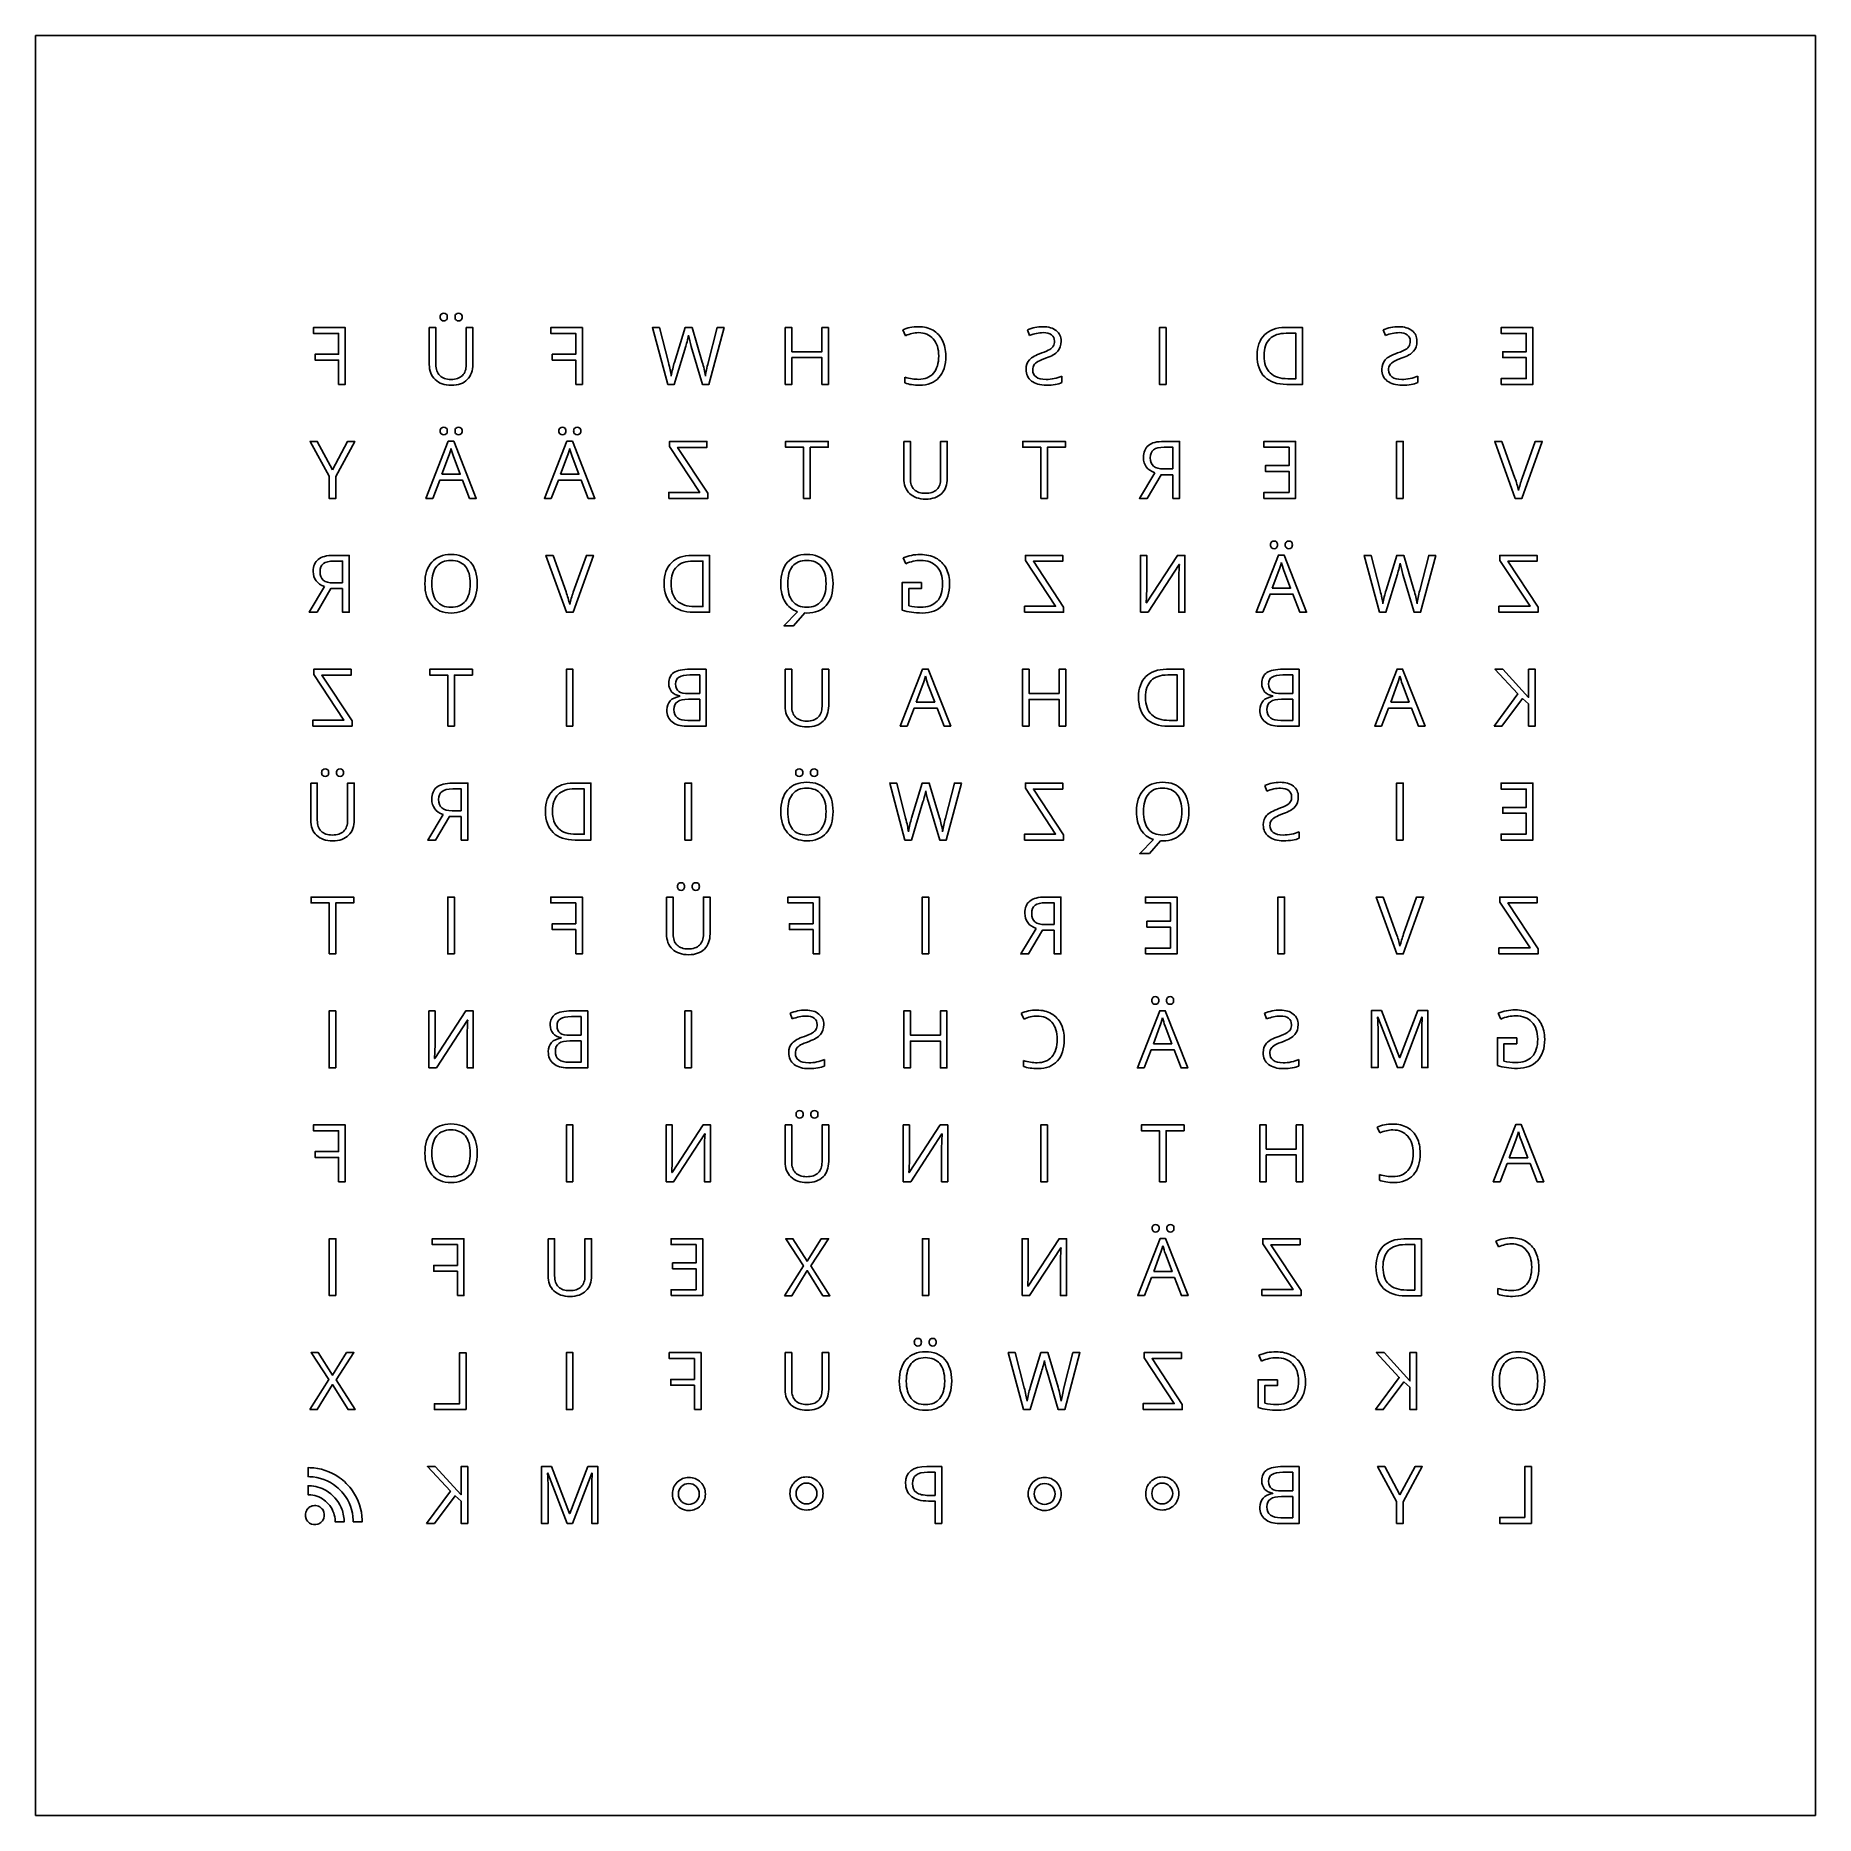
# Model space of a CAD drawing. Extents: x 0 to 709, y 0 to 709.
import ezdxf

# ---------------------------------------------------------------- set-up
doc = ezdxf.new("R2010")
doc.units = 0
doc.layers.get('0').update_dxf_attribs({"linetype": 'CONTINUOUS'})

msp = doc.modelspace()

# ---------------------------------------------------------------- linework, layer by layer
at = {"color": 7}
for points in [[(708.661417, 708.661417), (0, 708.661417), (0, 0), (708.661417, 0)], [(163.934385, 596.590372)], [(169.83894, 596.590372)], [(120.645555, 569.765722), (123.280132, 569.765722), (123.280132, 592.421782), (110.649667, 592.421782), (110.649667, 590.08179), (120.645555, 590.08179), (120.645555, 581.791095), (111.25407, 581.791095), (111.25407, 579.45111), (120.645555, 579.45111)], [(215.096002, 569.765722), (217.730572, 569.765722), (217.730572, 592.421782), (205.100115, 592.421782), (205.100115, 590.08179), (215.096002, 590.08179), (215.096002, 581.791095), (205.704525, 581.791095), (205.704525, 579.45111), (215.096002, 579.45111)], [(298.496602, 569.765722), (301.131173, 569.765722), (301.131173, 580.427392), (313.06425, 580.427392), (313.06425, 569.765722), (315.69882, 569.765722), (315.69882, 592.421782), (313.06425, 592.421782), (313.06425, 582.78288), (301.131172, 582.78288), (301.131172, 592.421782), (298.496602, 592.421782)], [(351.525638, 590.39172)], [(450.09063, 569.765722), (450.09063, 592.421782), (447.456052, 592.421782), (447.456052, 569.765722)], [(583.537057, 569.765722), (596.167523, 569.765722), (596.167523, 592.421782), (583.537058, 592.421782), (583.537058, 590.08179), (593.532945, 590.08179), (593.532945, 582.78288), (584.14146, 582.78288), (584.14146, 580.45839), (593.532945, 580.45839), (593.532945, 572.12121), (583.537058, 572.12121)], [(486.374595, 581.310705)], [(489.164153, 581.217727)], [(394.365053, 575.793907)], [(536.040652, 575.793907)], [(118.212443, 535.741995), (112.168418, 547.070025), (109.31688, 547.070025), (116.879655, 533.200545), (116.879655, 524.413965), (119.545222, 524.413965), (119.545222, 533.076577), (127.09251, 547.070025), (124.209975, 547.070025)], [(158.115075, 524.413965), (160.935622, 531.61989), (170.017155, 531.61989), (172.806705, 524.413965), (175.472273, 524.413965), (166.514723, 547.163002), (164.298585, 547.163002), (155.38752, 524.413965)], [(163.926637, 551.238607)], [(169.831192, 551.238607)], [(205.340325, 524.413965), (208.160873, 531.61989), (217.242405, 531.61989), (220.031955, 524.413965), (222.697522, 524.413965), (213.739972, 547.163002), (211.523835, 547.163002), (202.61277, 524.413965)], [(211.151887, 551.238607)], [(217.056443, 551.238607)], [(252.092812, 524.413965), (267.667792, 524.413965), (267.667792, 526.47501), (255.641737, 544.699035), (267.29586, 544.699035), (267.29586, 547.070025), (252.433763, 547.070025), (252.433763, 545.008972), (264.45981, 526.800442), (252.092813, 526.800442)], [(305.795925, 524.413965), (308.430502, 524.413965), (308.430502, 544.730032), (315.605842, 544.730032), (315.605842, 547.070025), (298.620577, 547.070025), (298.620577, 544.730032), (305.795925, 544.730032)], [(400.24635, 524.413965), (402.88092, 524.413965), (402.88092, 544.730032), (410.056267, 544.730032), (410.056267, 547.070025), (393.07101, 547.070025), (393.07101, 544.730032), (400.24635, 544.730032)], [(489.086662, 524.413965), (501.71712, 524.413965), (501.71712, 547.070025), (489.086662, 547.070025), (489.086662, 544.730032), (499.08255, 544.730032), (499.08255, 537.431122), (489.691065, 537.431122), (489.691065, 535.106632), (499.08255, 535.106632), (499.08255, 526.769445), (489.086662, 526.769445)], [(544.541033, 524.413965), (544.541033, 547.070025), (541.906455, 547.070025), (541.906455, 524.413965)], [(494.503035, 505.886842)], [(500.40759, 505.886842)], [(393.768397, 479.0622), (409.343385, 479.0622), (409.343385, 481.123252), (397.317323, 499.347277), (408.971437, 499.347277), (408.971437, 501.718252), (394.10934, 501.718252), (394.10934, 499.657207), (406.135402, 481.448685), (393.768397, 481.448685)], [(488.691472, 479.0622), (491.51202, 486.268132), (500.593552, 486.268132), (503.383102, 479.0622), (506.048677, 479.0622), (497.09112, 501.811237), (494.874982, 501.811237), (485.963917, 479.0622)], [(582.669202, 479.0622), (598.244183, 479.0622), (598.244183, 481.123252), (586.218128, 499.347277), (597.872243, 499.347277), (597.872243, 501.718252), (583.010145, 501.718252), (583.010145, 499.657207), (595.0362, 481.448685), (582.669202, 481.448685)], [(155.007833, 490.42122)], [(173.062418, 490.42122)], [(250.248607, 490.607182)], [(253.038157, 490.514205)], [(296.683395, 490.421235)], [(314.737972, 490.42122)], [(110.417205, 433.710435), (125.992192, 433.710435), (125.992192, 435.771495), (113.96613, 453.995512), (125.620245, 453.995512), (125.620245, 456.366495), (110.758147, 456.366495), (110.758147, 454.305442), (122.78421, 436.096912), (110.417205, 436.096912)], [(164.120355, 433.710435), (166.754932, 433.710435), (166.754932, 454.02651), (173.930273, 454.02651), (173.930273, 456.366495), (156.945015, 456.366495), (156.945015, 454.02651), (164.120355, 454.02651)], [(213.964687, 433.710435), (213.964687, 456.366495), (211.33011, 456.366495), (211.33011, 433.710435)], [(347.015873, 433.710435), (349.836412, 440.916367), (358.917945, 440.916367), (361.707495, 433.710435), (364.373062, 433.710435), (355.415512, 456.459472), (353.199367, 456.459472), (344.288302, 433.710435)], [(392.947035, 433.710435), (395.581605, 433.710435), (395.581605, 444.372112), (407.514682, 444.372112), (407.514682, 433.710435), (410.149252, 433.710435), (410.149252, 456.366495), (407.514682, 456.366495), (407.514682, 446.727592), (395.581605, 446.727592), (395.581605, 456.366495), (392.947035, 456.366495)], [(535.91667, 433.710435), (538.737218, 440.916367), (547.81875, 440.916367), (550.6083, 433.710435), (553.273867, 433.710435), (544.316317, 456.459472), (542.100172, 456.459472), (533.189115, 433.710435)], [(580.716518, 433.710435), (583.816012, 433.710435), (592.076182, 444.697545), (594.4473, 442.59), (594.4473, 433.710435), (597.08187, 433.710435), (597.08187, 456.366495), (594.4473, 456.366495), (594.4473, 445.131442), (584.172457, 456.366495), (581.05746, 456.366495), (590.16999, 446.526142)], [(439.149398, 445.255417)], [(441.938948, 445.16244)], [(116.709188, 415.183327)], [(122.613735, 415.183327)], [(305.47047, 415.183327)], [(311.375025, 415.183327)], [(261.189847, 388.358685), (261.189847, 411.014737), (258.55527, 411.014737), (258.55527, 388.358685)], [(393.768397, 388.358685), (409.343385, 388.358685), (409.343385, 390.419737), (397.317323, 408.643755), (408.971437, 408.643755), (408.971437, 411.014737), (394.10934, 411.014737), (394.10934, 408.953692), (406.135402, 390.745162), (393.768397, 390.745162)], [(544.541033, 388.358685), (544.541033, 411.014737), (541.906455, 411.014737), (541.906455, 388.358685)], [(583.537057, 388.358685), (596.167523, 388.358685), (596.167523, 411.014737), (583.537058, 411.014737), (583.537058, 408.674752), (593.532945, 408.674752), (593.532945, 401.37585), (584.14146, 401.37585), (584.14146, 399.051352), (593.532945, 399.051352), (593.532945, 390.714172), (583.537058, 390.714172)], [(203.023447, 399.903667)], [(205.812997, 399.81069)], [(296.683395, 399.717705)], [(314.737972, 399.717705)], [(438.359025, 399.71772)], [(456.41361, 399.717705)], [(488.815455, 394.38687)], [(258.384795, 369.831592)], [(264.289335, 369.831592)], [(116.895157, 343.00695), (119.529728, 343.00695), (119.529728, 363.323017), (126.705067, 363.323017), (126.705067, 365.663002), (109.71981, 365.663002), (109.71981, 363.323017), (116.895157, 363.323017)], [(166.739438, 343.00695), (166.739438, 365.663002), (164.10486, 365.663002), (164.10486, 343.00695)], [(215.096002, 343.00695), (217.730572, 343.00695), (217.730572, 365.663002), (205.100115, 365.663002), (205.100115, 363.323017), (215.096002, 363.323017), (215.096002, 355.032322), (205.704525, 355.032322), (205.704525, 352.69233), (215.096002, 352.69233)], [(309.546315, 343.00695), (312.180893, 343.00695), (312.180893, 365.663002), (299.550428, 365.663002), (299.550428, 363.323017), (309.546315, 363.323017), (309.546315, 355.032322), (300.15483, 355.032322), (300.15483, 352.69233), (309.546315, 352.69233)], [(355.64022, 343.00695), (355.64022, 365.663002), (353.00565, 365.663002), (353.00565, 343.00695)], [(441.861457, 343.00695), (454.491922, 343.00695), (454.491922, 365.663002), (441.861457, 365.663002), (441.861457, 363.323017), (451.857345, 363.323017), (451.857345, 356.0241), (442.46586, 356.0241), (442.46586, 353.69961), (451.857345, 353.69961), (451.857345, 345.362437), (441.861457, 345.362437)], [(497.315835, 343.00695), (497.315835, 365.663002), (494.681257, 365.663002), (494.681257, 343.00695)], [(582.669202, 343.00695), (598.244183, 343.00695), (598.244183, 345.067995), (586.218128, 363.29202), (597.872243, 363.29202), (597.872243, 365.663002), (583.010145, 365.663002), (583.010145, 363.60195), (595.0362, 345.39342), (582.669202, 345.39342)], [(119.514232, 297.655177), (119.514232, 320.311237), (116.879655, 320.311237), (116.879655, 297.655177)], [(261.14022, 297.655177), (261.14022, 320.311237), (258.50565, 320.311237), (258.50565, 297.655177)], [(345.672233, 297.655177), (348.306803, 297.655177), (348.306803, 308.316855), (360.23988, 308.316855), (360.23988, 297.655177), (362.874458, 297.655177), (362.874458, 320.311237), (360.23988, 320.311237), (360.23988, 310.672342), (348.306803, 310.672342), (348.306803, 320.311237), (345.672233, 320.311237)], [(441.41667, 297.655177), (444.237217, 304.86111), (453.31875, 304.86111), (456.1083, 297.655177), (458.773867, 297.655177), (449.816317, 320.404215), (447.600172, 320.404215), (438.689115, 297.655177)], [(447.228232, 324.479827)], [(453.13278, 324.479827)], [(398.701245, 318.281182)], [(299.865052, 303.683362)], [(488.76585, 303.683362)], [(305.609955, 279.128085)], [(311.514495, 279.128085)], [(120.645555, 252.303442), (123.280132, 252.303442), (123.280132, 274.959495), (110.649667, 274.959495), (110.649667, 272.61951), (120.645555, 272.61951), (120.645555, 264.328815), (111.25407, 264.328815), (111.25407, 261.98883), (120.645555, 261.98883)], [(213.964687, 252.303442), (213.964687, 274.959495), (211.33011, 274.959495), (211.33011, 252.303442)], [(402.865425, 252.303442), (402.865425, 274.959495), (400.230855, 274.959495), (400.230855, 252.303442)], [(447.471555, 252.303442), (450.106125, 252.303442), (450.106125, 272.61951), (457.281465, 272.61951), (457.281465, 274.959495), (440.296215, 274.959495), (440.296215, 272.61951), (447.471555, 272.61951)], [(487.39743, 252.303442), (490.032008, 252.303442), (490.032008, 262.965112), (501.965078, 262.965112), (501.965078, 252.303442), (504.599655, 252.303442), (504.599655, 274.959495), (501.965078, 274.959495), (501.965078, 265.3206), (490.032008, 265.3206), (490.032008, 274.959495), (487.39743, 274.959495)], [(540.426443, 272.92944)], [(583.141875, 252.303442), (585.962415, 259.509367), (595.043955, 259.509367), (597.833498, 252.303442), (600.499072, 252.303442), (591.541515, 275.05248), (589.325377, 275.05248), (580.414312, 252.303442)], [(155.007833, 263.662462)], [(173.062418, 263.662462)], [(119.565937, 206.951677), (119.565937, 229.60773), (116.93136, 229.60773), (116.93136, 206.951677)], [(167.922413, 206.951677), (170.556983, 206.951677), (170.556983, 229.60773), (157.926525, 229.60773), (157.926525, 227.267745), (167.922413, 227.267745), (167.922413, 218.977057), (158.53092, 218.977057), (158.53092, 216.637065), (167.922413, 216.637065)], [(253.012305, 206.951677), (265.642763, 206.951677), (265.642763, 229.60773), (253.012305, 229.60773), (253.012305, 227.267745), (263.008193, 227.267745), (263.008193, 219.968835), (253.6167, 219.968835), (253.6167, 217.644345), (263.008193, 217.644345), (263.008193, 209.307165), (253.012305, 209.307165)], [(298.176517, 206.937262), (301.167532, 206.937262), (307.25805, 216.90159), (313.457048, 206.937262), (316.246605, 206.937262), (308.714812, 218.77668), (315.735187, 229.593322), (312.821655, 229.593322), (307.196055, 220.62078), (301.523978, 229.593322), (298.718925, 229.593322), (305.7393, 218.869665)], [(355.72389, 206.951677), (355.72389, 229.60773), (353.08932, 229.60773), (353.08932, 206.951677)], [(441.549937, 206.951677), (444.370485, 214.157602), (453.452017, 214.157602), (456.241567, 206.951677), (458.907142, 206.951677), (449.949585, 229.700715), (447.733447, 229.700715), (438.822382, 206.951677)], [(447.3615, 233.776327)], [(453.266055, 233.776327)], [(488.302462, 206.951677), (503.87745, 206.951677), (503.87745, 209.012722), (491.851395, 227.236747), (503.50551, 227.236747), (503.50551, 229.60773), (488.643405, 229.60773), (488.643405, 227.546677), (500.669467, 209.338155), (488.302463, 209.338155)], [(587.651647, 227.577675)], [(533.694023, 218.433232)], [(536.483565, 218.340255)], [(109.169655, 161.59989), (112.16067, 161.59989), (118.251188, 171.564217), (124.450185, 161.59989), (127.239743, 161.59989), (119.70795, 173.439307), (126.728325, 184.25595), (123.814792, 184.25595), (118.189192, 175.283407), (112.517115, 184.25595), (109.712063, 184.25595), (116.732438, 173.532292)], [(213.964687, 161.59989), (213.964687, 184.25595), (211.33011, 184.25595), (211.33011, 161.59989)], [(262.321163, 161.59989), (264.955733, 161.59989), (264.955733, 184.25595), (252.325275, 184.25595), (252.325275, 181.915957), (262.321163, 181.915957), (262.321163, 173.625262), (252.92967, 173.625262), (252.92967, 171.285277), (262.321163, 171.285277)], [(352.695697, 188.424532)], [(358.600253, 188.424532)], [(440.993603, 161.59989), (456.56859, 161.59989), (456.56859, 163.660942), (444.542528, 181.884967), (456.196643, 181.884967), (456.196643, 184.25595), (441.334545, 184.25595), (441.334545, 182.194897), (453.3606, 163.986375), (440.993603, 163.986375)], [(533.491312, 161.59989), (536.590815, 161.59989), (544.850977, 172.586992), (547.222095, 170.479455), (547.222095, 161.59989), (549.856672, 161.59989), (549.856672, 184.25595), (547.222095, 184.25595), (547.222095, 173.020905), (536.94726, 184.25595), (533.832262, 184.25595), (542.944792, 174.41559)], [(171.433793, 161.5521), (171.433793, 184.209442), (168.799215, 184.209442), (168.799215, 163.938712), (158.803328, 163.938712), (158.803328, 161.5521)], [(343.908623, 172.958917)], [(361.9632, 172.958917)], [(580.034625, 172.958917)], [(598.08921, 172.958917)], [(155.689718, 116.248102), (158.78922, 116.248102), (167.049382, 127.235212), (169.4205, 125.127667), (169.4205, 116.248102), (172.055077, 116.248102), (172.055077, 138.904162), (169.4205, 138.904162), (169.4205, 127.66911), (159.145657, 138.904162), (156.030667, 138.904162), (165.143197, 129.06381)], [(543.239243, 127.576132), (537.195217, 138.904162), (534.34368, 138.904162), (541.906455, 125.03469), (541.906455, 116.248102), (544.57203, 116.248102), (544.57203, 124.910715), (552.11931, 138.904162), (549.236775, 138.904162)], [(595.578615, 116.248102), (595.578615, 138.904162), (592.944037, 138.904162), (592.944037, 118.63458), (582.948157, 118.63458), (582.948157, 116.248102)], [(264.268912, 127.970564)], [(266.69719, 127.970564)], [(311.096662, 128.164214)], [(313.52494, 128.164214)], [(346.403715, 132.302602)], [(405.924412, 127.974389)], [(408.35269, 127.974389)], [(452.751412, 128.168039)], [(455.17969, 128.168039)], [(109.108897, 116.392807)]]:
    msp.add_lwpolyline(points, close=True, dxfattribs=at)
for points in [[(156.759045, 592.421782), (156.759045, 577.761975)], [(159.393622, 577.668997), (159.393622, 592.421782), (156.759045, 592.421782)], [(174.100747, 577.823962), (174.100747, 592.421782), (171.46617, 592.421782), (171.46617, 577.638007)], [(251.976578, 578.459325), (248.41215, 592.421782), (245.622608, 592.421782), (251.682127, 569.765722)], [(265.459402, 578.645287), (261.39906, 592.421782), (258.60951, 592.421782), (254.347695, 578.521312)], [(261.089108, 584.843932), (265.52139, 569.765722), (268.12497, 569.765722), (274.1535, 592.421782), (271.36395, 592.421782), (267.784027, 578.428335)], [(345.264653, 591.445492), (346.380465, 589.182982)], [(394.938458, 591.50748), (395.75982, 589.21398)], [(498.18369, 569.765722), (504.460178, 569.765722), (504.460178, 592.421782), (497.517308, 592.421782)], [(497.99772, 590.143777), (501.825608, 590.143777), (501.825608, 572.043727), (498.617625, 572.043727)], [(536.614065, 591.50748), (537.435428, 589.21398)], [(251.682127, 569.765722), (254.285707, 569.765722), (258.857467, 584.93691)], [(346.148003, 572.648092), (346.148003, 570.339097)], [(408.622748, 570.494062), (408.622748, 573.035512)], [(550.298355, 570.494062), (550.298355, 573.035512)], [(345.659843, 547.070025), (345.659843, 532.410217)], [(348.294413, 532.31724), (348.294413, 547.070025), (345.659843, 547.070025)], [(363.001538, 532.472205), (363.001538, 547.070025), (360.36696, 547.070025), (360.36696, 532.28625)], [(452.841435, 533.835907), (452.841435, 524.413965), (455.476005, 524.413965), (455.476005, 547.070025), (449.261512, 547.070025)], [(583.84701, 547.070025), (581.010967, 547.070025), (589.178153, 524.413965), (591.781725, 524.413965), (599.902418, 547.070025), (597.112868, 547.070025), (591.905708, 532.410217)], [(589.023173, 532.503202), (583.84701, 547.070025)], [(161.756992, 533.990872), (164.391562, 541.010842)], [(166.421738, 541.010842), (169.087305, 533.990872), (161.756992, 533.990872)], [(208.982242, 533.990872), (211.616813, 541.010842)], [(213.646987, 541.010842), (216.312555, 533.990872), (208.982242, 533.990872)], [(449.416485, 544.761022), (452.841435, 544.761022), (452.841435, 536.098417)], [(445.666095, 534.595245), (439.51359, 524.413965), (442.628587, 524.413965), (448.114703, 533.835907), (452.841435, 533.835907)], [(452.841435, 536.098417), (449.230523, 536.098417)], [(122.265045, 488.484142), (122.265045, 479.0622), (124.899615, 479.0622), (124.899615, 501.718252), (118.685115, 501.718252)], [(118.840095, 499.409265), (122.265045, 499.409265), (122.265045, 490.746652)], [(206.045467, 501.718252), (203.209417, 501.718252), (211.376602, 479.0622), (213.980182, 479.0622), (222.100875, 501.718252), (219.311317, 501.718252), (214.104157, 487.05846)], [(211.22163, 487.151437), (206.045467, 501.718252)], [(262.057703, 479.0622), (268.33419, 479.0622), (268.33419, 501.718252), (261.391305, 501.718252)], [(261.871733, 499.440255), (265.699613, 499.440255), (265.699613, 481.340205), (262.491637, 481.340205)], [(345.442875, 500.71098), (346.46571, 498.38649)], [(442.396125, 488.71659), (442.396125, 501.718252), (439.932023, 501.718252), (439.932022, 479.0622)], [(439.932022, 479.0622), (442.938532, 479.0622), (455.32104, 498.076552), (455.445015, 498.076552)], [(455.19705, 491.939887), (455.19705, 479.0622), (457.63017, 479.0622), (457.63017, 501.718252), (454.654643, 501.718252), (442.30314, 482.78139), (442.179158, 482.78139)], [(535.32777, 487.755802), (531.763343, 501.718252), (528.9738, 501.718252), (535.03332, 479.0622)], [(548.810595, 487.941765), (544.750245, 501.718252), (541.960695, 501.718252), (537.698888, 487.81779)], [(544.4403, 494.14041), (548.872583, 479.0622), (551.476163, 479.0622), (557.504685, 501.718252), (554.715135, 501.718252), (551.13522, 487.724812)], [(115.089705, 489.24348), (108.937193, 479.0622), (112.05219, 479.0622), (117.538305, 488.484142), (122.265045, 488.484142)], [(122.265045, 490.746652), (118.654125, 490.746652)], [(352.804185, 490.932615), (345.101925, 490.932615), (345.101925, 479.914515)], [(347.736495, 481.603642), (347.736495, 488.577127), (352.804185, 488.577127), (352.804185, 490.932615)], [(492.33339, 488.639115), (494.96796, 495.659077)], [(496.998135, 495.659077), (499.66371, 488.639115), (492.33339, 488.639115)], [(535.03332, 479.0622), (537.6369, 479.0622), (542.20866, 494.233387)], [(303.378308, 479.279152), (297.985185, 473.669377), (301.813065, 473.669377), (306.229852, 478.78326), (307.08222, 478.752285)], [(259.14417, 433.710435), (267.047895, 433.710435), (267.047895, 456.366495)], [(260.538945, 454.08849), (264.413325, 454.08849), (264.413325, 446.665605)], [(267.047895, 456.366495), (260.647432, 456.366495)], [(298.434615, 456.366495), (298.434615, 441.706695)], [(301.069185, 441.613717), (301.069185, 456.366495), (298.434615, 456.366495)], [(315.77631, 441.768682), (315.77631, 456.366495), (313.141733, 456.366495), (313.141733, 441.58272)], [(450.958485, 433.710435), (457.23498, 433.710435), (457.23498, 456.366495), (450.292102, 456.366495)], [(450.772522, 454.08849), (454.600402, 454.08849), (454.600402, 435.98844), (451.39242, 435.98844)], [(495.270165, 433.710435), (503.17389, 433.710435), (503.17389, 456.366495)], [(496.664933, 454.08849), (500.539313, 454.08849), (500.539312, 446.665605)], [(503.17389, 456.366495), (496.77342, 456.366495)], [(264.413325, 446.665605), (260.074027, 446.665605)], [(350.657783, 443.28735), (353.292353, 450.30732)], [(355.322528, 450.30732), (357.988095, 443.28735), (350.657783, 443.28735)], [(500.539312, 446.665605), (496.200015, 446.665605)], [(539.558588, 443.28735), (542.193157, 450.30732)], [(544.223332, 450.30732), (546.8889, 443.28735), (539.558588, 443.28735)], [(256.5096, 445.735815), (256.5096, 445.58085)], [(264.413325, 444.4341), (264.413325, 435.95745), (259.686585, 435.95745)], [(259.903552, 444.4341), (264.413325, 444.4341)], [(492.635587, 445.735815), (492.635587, 445.58085)], [(500.539312, 444.4341), (500.539312, 435.95745), (495.812572, 435.95745)], [(496.02954, 444.4341), (500.539312, 444.4341)], [(109.53384, 411.014737), (109.53384, 396.354945)], [(112.168418, 396.26196), (112.168418, 411.014737), (109.53384, 411.014737)], [(126.875543, 396.416925), (126.875543, 411.014737), (124.240972, 411.014737), (124.240972, 396.23097)], [(169.490242, 397.780627), (169.490242, 388.358685), (172.124813, 388.358685), (172.124813, 411.014737), (165.91032, 411.014737)], [(166.0653, 408.705742), (169.490242, 408.705742), (169.490242, 400.043137)], [(214.832542, 388.358685), (221.10903, 388.358685), (221.10903, 411.014737), (214.166153, 411.014737)], [(214.646572, 408.73674), (218.47446, 408.73674), (218.47446, 390.63669), (215.266478, 390.63669)], [(346.426957, 397.052287), (342.862537, 411.014737), (340.072987, 411.014737), (346.132508, 388.358685)], [(359.90979, 397.238242), (355.84944, 411.014737), (353.059897, 411.014737), (348.798075, 397.114275)], [(355.539495, 403.436895), (359.971777, 388.358685), (362.575357, 388.358685), (368.60388, 411.014737), (365.81433, 411.014737), (362.234407, 397.021297)], [(489.388868, 410.100442), (490.21023, 407.806935)], [(162.314895, 398.539957), (156.162397, 388.358685), (159.277395, 388.358685), (164.76351, 397.780627), (169.490242, 397.780627)], [(169.490242, 400.043137), (165.87933, 400.043137)], [(346.132508, 388.358685), (348.736087, 388.358685), (353.307855, 403.52988)], [(503.073158, 389.087025), (503.073158, 391.628475)], [(445.053945, 388.575637), (439.660815, 382.965862), (443.488695, 382.965862), (447.905483, 388.079745), (448.757843, 388.04877)], [(251.209455, 365.663002), (251.209455, 351.003195)], [(253.844033, 350.910225), (253.844033, 365.663002), (251.209455, 365.663002)], [(268.551158, 351.06519), (268.551158, 365.663002), (265.91658, 365.663002), (265.91658, 350.879227)], [(405.616238, 352.428892), (405.616238, 343.00695), (408.250815, 343.00695), (408.250815, 365.663002), (402.036315, 365.663002)], [(402.191287, 363.354007), (405.616238, 363.354007), (405.616238, 354.691395)], [(536.621813, 365.663002), (533.78577, 365.663002), (541.952948, 343.00695), (544.556528, 343.00695), (552.67722, 365.663002), (549.88767, 365.663002), (544.68051, 351.003195)], [(541.797975, 351.09618), (536.621813, 365.663002)], [(405.616238, 354.691395), (402.005317, 354.691395)], [(398.44089, 353.188222), (392.288385, 343.00695), (395.403383, 343.00695), (400.889498, 352.428892), (405.616238, 352.428892)], [(159.044932, 307.309575), (159.044932, 320.311237), (156.58083, 320.311237), (156.58083, 297.655177)], [(171.845857, 310.532865), (171.845857, 297.655177), (174.27897, 297.655177), (174.27897, 320.311237), (171.30345, 320.311237), (158.951947, 301.374367), (158.827965, 301.374367)], [(211.919017, 297.655177), (219.822735, 297.655177), (219.822735, 320.311237)], [(219.822735, 320.311237), (213.422272, 320.311237)], [(300.438457, 319.396935), (301.25982, 317.103442)], [(392.44026, 319.334947), (393.55608, 317.072445)], [(489.339263, 319.396935), (490.160625, 317.103442)], [(551.91966, 312.1824), (551.91966, 297.770542), (554.352765, 297.770542), (554.352765, 320.426602), (550.385407, 320.426602), (543.210067, 301.737675), (543.086092, 301.737675), (535.84875, 320.426602), (531.912383, 320.426602), (531.912383, 297.770542), (534.546953, 297.770542), (534.546953, 312.368355)], [(582.37323, 319.389285), (583.396065, 317.064795)], [(156.58083, 297.655177), (159.58734, 297.655177), (171.96984, 316.66953), (172.093822, 316.66953)], [(213.313785, 318.033232), (217.188165, 318.033232), (217.188165, 310.610355)], [(445.058588, 307.232092), (447.693157, 314.252055)], [(449.723333, 314.252055), (452.3889, 307.232092), (445.058588, 307.232092)], [(534.33, 317.823165), (534.453975, 317.823165), (542.202728, 297.770542), (544.325887, 297.770542)], [(544.325887, 297.770542), (552.012652, 317.854162), (552.136627, 317.854162)], [(209.28444, 309.680557), (209.28444, 309.525592)], [(217.188165, 308.378842), (217.188165, 299.902192), (212.461425, 299.902192)], [(212.678392, 308.378842), (217.188165, 308.378842)], [(217.188165, 310.610355), (212.848867, 310.610355)], [(589.73454, 309.61092), (582.03228, 309.61092), (582.03228, 298.59282)], [(584.66685, 300.281947), (584.66685, 307.255432), (589.73454, 307.255432), (589.73454, 309.61092)], [(314.122748, 298.383517), (314.122748, 300.924967)], [(393.323618, 300.537555), (393.323618, 298.22856)], [(503.023553, 298.383517), (503.023553, 300.924967)], [(253.495335, 261.957832), (253.495335, 274.959495), (251.031233, 274.959495), (251.031232, 252.303442)], [(251.031232, 252.303442), (254.03775, 252.303442), (266.42025, 271.317795), (266.544225, 271.317795)], [(266.296267, 265.18113), (266.296267, 252.303442), (268.729373, 252.303442), (268.729373, 274.959495), (265.753852, 274.959495), (253.40235, 256.022632), (253.278375, 256.022632)], [(298.434615, 274.959495), (298.434615, 260.299695)], [(301.069185, 260.206717), (301.069185, 274.959495), (298.434615, 274.959495)], [(315.77631, 260.361682), (315.77631, 274.959495), (313.141733, 274.959495), (313.141733, 260.175727)], [(347.945715, 261.957832), (347.945715, 274.959495), (345.481613, 274.959495), (345.481612, 252.303442)], [(345.481612, 252.303442), (348.48813, 252.303442), (360.87063, 271.317795), (360.994613, 271.317795)], [(360.746655, 265.18113), (360.746655, 252.303442), (363.17976, 252.303442), (363.17976, 274.959495), (360.20424, 274.959495), (347.85273, 256.022632), (347.728748, 256.022632)], [(534.16545, 273.983212), (535.281277, 271.720702)], [(586.783785, 261.88035), (589.418363, 268.90032)], [(591.44853, 268.90032), (594.114105, 261.88035), (586.783785, 261.88035)], [(535.048815, 255.185812), (535.048815, 252.87681)], [(204.035865, 229.60773), (204.035865, 214.94793)], [(206.670435, 214.854952), (206.670435, 229.60773), (204.035865, 229.60773)], [(221.37756, 215.009917), (221.37756, 229.60773), (218.742983, 229.60773), (218.742983, 214.823955)], [(395.25459, 216.606075), (395.25459, 229.60773), (392.790488, 229.60773), (392.790487, 206.951677)], [(408.055515, 219.829365), (408.055515, 206.951677), (410.488635, 206.951677), (410.488635, 229.60773), (407.513108, 229.60773), (395.161605, 210.670867), (395.037623, 210.670867)], [(545.503102, 206.88825), (551.779597, 206.88825), (551.779597, 229.544302), (544.83672, 229.544302)], [(545.317148, 227.266305), (549.145028, 227.266305), (549.145028, 209.166255), (545.937045, 209.166255)], [(581.390655, 228.631447), (582.506475, 226.368945)], [(392.790487, 206.951677), (395.796997, 206.951677), (408.179505, 225.966022), (408.30348, 225.966022)], [(445.191855, 216.528585), (447.826425, 223.548555)], [(449.8566, 223.548555), (452.522175, 216.528585), (445.191855, 216.528585)], [(582.274013, 209.834047), (582.274013, 207.525052)], [(298.434615, 184.25595), (298.434615, 169.596142)], [(301.069185, 169.503165), (301.069185, 184.25595), (298.434615, 184.25595)], [(315.77631, 169.65813), (315.77631, 184.25595), (313.141733, 184.25595), (313.141733, 169.472175)], [(393.652163, 170.293492), (390.087743, 184.25595), (387.298193, 184.25595), (393.357712, 161.59989)], [(407.134988, 170.479455), (403.074645, 184.25595), (400.285095, 184.25595), (396.02328, 170.35548)], [(402.764693, 176.6781), (407.196982, 161.59989), (409.800555, 161.59989), (415.829085, 184.25595), (413.039535, 184.25595), (409.459613, 170.262502)], [(487.118475, 183.24867), (488.141318, 180.92418)], [(393.357712, 161.59989), (395.961293, 161.59989), (400.533053, 176.771077)], [(494.479792, 173.470305), (486.777533, 173.470305), (486.777533, 162.452205)], [(489.41211, 164.141332), (489.41211, 171.114817), (494.479792, 171.114817), (494.479792, 173.470305)], [(109.26318, 138.44547), (108.494933, 138.46407), (108.500933, 136.675252), (108.506933, 134.886435), (109.145445, 134.867685)], [(221.434478, 130.65996), (221.434478, 116.248102), (223.867583, 116.248102), (223.867583, 138.904162), (219.900225, 138.904162), (212.724885, 120.215235), (212.60091, 120.215235), (205.363575, 138.904162), (201.427208, 138.904162), (201.427208, 116.248102), (204.061778, 116.248102), (204.061778, 130.845915)], [(203.844825, 136.300725), (203.9688, 136.300725), (211.717545, 116.248102), (213.840705, 116.248102)], [(213.840705, 116.248102), (221.52747, 136.331722), (221.651445, 136.331722)], [(355.469753, 125.158665), (358.13532, 125.158665), (358.13532, 116.248102), (360.769897, 116.248102), (360.769897, 138.904162), (354.896347, 138.904162)], [(355.190798, 136.626157), (358.13532, 136.626157), (358.13532, 127.421167)], [(495.270165, 116.248102), (503.17389, 116.248102), (503.17389, 138.904162)], [(496.664933, 136.626157), (500.539313, 136.626157), (500.539312, 129.203272)], [(503.17389, 138.904162), (496.77342, 138.904162)], [(109.00488, 131.25585), (108.50646, 131.2692), (108.49536, 129.481485), (108.48426, 127.69377), (108.834675, 127.682745)], [(492.635587, 128.273482), (492.635587, 128.11851)], [(500.539312, 129.203272), (496.200015, 129.203272)], [(358.13532, 127.421167), (355.76421, 127.421167)], [(500.539312, 126.971767), (500.539312, 118.495117), (495.812572, 118.495117)], [(496.02954, 126.971767), (500.539312, 126.971767)], [(119.28204, 117.235762), (119.29329, 116.88552), (121.082962, 116.89542), (121.082955, 116.895262)], [(121.082955, 116.895262), (122.872635, 116.905162), (122.863185, 117.301837)], [(126.467603, 117.545302), (126.486353, 116.906542), (128.274442, 116.902837)], [(128.274442, 116.902837), (130.063215, 116.899087), (130.04469, 117.665625)]]:
    msp.add_lwpolyline(points, dxfattribs=at)
for points in [[(161.547773, 597.752617), (161.258487, 597.515002), (161.113845, 597.127587), (161.113845, 596.590372)], [(161.113845, 596.590372), (161.113845, 596.073817), (161.258487, 595.6864), (161.547773, 595.42812)], [(162.53961, 598.10904), (162.15734, 598.10904), (161.826727, 597.990232), (161.547773, 597.752617)], [(161.547773, 595.42812), (161.826727, 595.180175), (162.15734, 595.056202), (162.53961, 595.056202)], [(163.531455, 597.752617), (163.2525, 597.990232), (162.921885, 598.10904), (162.53961, 598.10904)], [(162.53961, 595.056202), (162.921885, 595.056202), (163.2525, 595.180175), (163.531455, 595.42812)], [(163.934385, 596.590372), (163.934385, 597.127587), (163.800075, 597.515002), (163.531455, 597.752617)], [(163.531455, 595.42812), (163.800075, 595.6864), (163.934385, 596.073817), (163.934385, 596.590372)], [(167.436825, 597.752617), (167.147535, 597.515002), (167.00289, 597.127587), (167.00289, 596.590372)], [(167.00289, 596.590372), (167.00289, 596.073817), (167.147535, 595.6864), (167.436825, 595.42812)], [(168.444165, 598.10904), (168.05156, 598.10904), (167.71578, 597.990232), (167.436825, 597.752617)], [(167.436825, 595.42812), (167.71578, 595.180175), (168.05156, 595.056202), (168.444165, 595.056202)], [(169.436003, 597.752617), (169.157048, 597.990232), (168.826435, 598.10904), (168.444165, 598.10904)], [(168.444165, 595.056202), (168.826435, 595.056202), (169.157048, 595.180175), (169.436003, 595.42812)], [(169.83894, 596.590372), (169.83894, 597.127587), (169.704627, 597.515002), (169.436003, 597.752617)], [(169.436003, 595.42812), (169.704627, 595.6864), (169.83894, 596.073817), (169.83894, 596.590372)], [(259.585852, 587.47836), (259.854472, 588.501135), (259.99395, 589.115832), (260.004285, 589.322452)], [(260.004285, 589.322452), (260.231585, 587.958752), (260.593192, 586.465912), (261.089108, 584.843932)], [(351.494648, 592.747207), (349.118362, 592.747207), (347.041697, 592.313302), (345.264653, 591.445492)], [(346.380465, 589.182982), (348.095525, 589.988807), (349.810582, 590.39172), (351.525638, 590.39172)], [(357.321705, 591.321517), (355.668635, 592.271977), (353.726283, 592.747207), (351.494648, 592.747207)], [(351.525638, 590.39172), (354.015572, 590.39172), (355.983755, 589.560067), (357.430185, 587.896762)], [(361.103093, 587.261407), (360.224903, 589.017687), (358.96444, 590.371057), (357.321705, 591.321517)], [(401.152958, 592.747207), (398.900653, 592.747207), (396.829153, 592.333965), (394.938458, 591.50748)], [(395.75982, 589.21398), (397.629855, 589.99914), (399.44823, 590.39172), (401.214945, 590.39172)], [(406.36011, 591.197542), (405.04799, 592.230652), (403.312273, 592.747207), (401.152958, 592.747207)], [(401.214945, 590.39172), (402.60972, 590.39172), (403.69971, 590.09212), (404.484915, 589.49292)], [(404.484915, 589.49292), (405.270125, 588.893715), (405.66273, 588.062062), (405.66273, 586.997962)], [(408.328298, 587.028952), (408.328298, 588.774907), (407.672235, 590.164437), (406.36011, 591.197542)], [(489.303623, 589.49292), (487.350937, 587.540345), (486.374595, 584.81294), (486.374595, 581.310705)], [(497.517308, 592.421782), (493.994208, 592.421782), (491.256313, 591.445495), (489.303623, 589.49292)], [(491.395785, 587.896762), (492.873215, 589.394772), (495.07386, 590.143777), (497.99772, 590.143777)], [(542.828557, 592.747207), (540.576253, 592.747207), (538.504755, 592.333965), (536.614065, 591.50748)], [(537.435428, 589.21398), (539.305457, 589.99914), (541.12383, 590.39172), (542.890545, 590.39172)], [(548.035718, 591.197542), (546.723597, 592.230652), (544.987877, 592.747207), (542.828557, 592.747207)], [(542.890545, 590.39172), (544.28532, 590.39172), (545.375313, 590.09212), (546.160523, 589.49292)], [(546.160523, 589.49292), (546.945727, 588.893715), (547.33833, 588.062062), (547.33833, 586.997962)], [(550.003897, 587.028952), (550.003897, 588.774907), (549.347837, 590.164437), (548.035718, 591.197542)], [(258.857467, 584.93691), (259.074432, 585.60843), (259.317227, 586.45558), (259.585852, 587.47836)], [(357.430185, 587.896762), (358.866285, 586.243792), (359.584335, 583.976122), (359.584335, 581.093752)], [(359.692823, 572.493127), (361.500862, 574.518017), (362.404882, 577.395222), (362.404883, 581.124742)], [(362.404883, 581.124742), (362.404882, 583.459567), (361.970952, 585.505122), (361.103093, 587.261407)], [(400.610543, 582.30249), (398.234258, 581.45534), (396.601855, 580.546205), (395.713335, 579.575085)], [(403.772033, 583.681687), (403.079813, 583.268442), (402.025983, 582.80871), (400.610543, 582.30249)], [(402.454748, 580.303425), (404.562408, 581.05759), (406.07083, 581.951227), (406.980015, 582.984337)], [(405.228795, 585.060885), (404.939505, 584.564995), (404.453918, 584.105262), (403.772033, 583.681687)], [(405.66273, 586.997962), (405.66273, 586.212802), (405.518085, 585.56711), (405.228795, 585.060885)], [(406.980015, 582.984337), (407.87887, 584.017447), (408.328298, 585.365652), (408.328298, 587.028952)], [(486.374595, 581.310705), (486.374595, 577.570855), (487.392265, 574.709145), (489.427605, 572.725575)], [(489.164153, 581.217727), (489.164153, 584.172412), (489.90803, 586.398757), (491.395785, 587.896762)], [(491.53527, 574.352722), (489.954525, 575.902382), (489.164153, 578.190717), (489.164153, 581.217727)], [(542.286143, 582.30249), (539.909863, 581.45534), (538.27746, 580.546205), (537.388935, 579.575085)], [(545.447633, 583.681687), (544.755413, 583.268442), (543.701583, 582.80871), (542.286143, 582.30249)], [(544.130347, 580.303425), (546.238007, 581.05759), (547.74643, 581.951227), (548.655615, 582.984337)], [(546.904403, 585.060885), (546.615113, 584.564995), (546.129523, 584.105262), (545.447633, 583.681687)], [(547.33833, 586.997962), (547.33833, 586.212802), (547.193688, 585.56711), (546.904403, 585.060885)], [(548.655615, 582.984337), (549.55447, 584.017447), (550.003897, 585.365652), (550.003897, 587.028952)], [(156.759045, 577.761975), (156.759045, 575.179205), (157.539087, 573.14915), (159.099173, 571.67181)], [(160.94337, 573.283455), (159.910205, 574.30623), (159.393622, 575.768077), (159.393622, 577.668997)], [(171.46617, 577.638007), (171.46617, 575.747417), (170.949587, 574.2959), (169.916423, 573.283455)], [(171.869115, 571.687305), (173.35687, 573.17498), (174.100747, 575.220532), (174.100747, 577.823962)], [(253.092398, 573.097492), (252.896097, 574.564507), (252.524157, 576.351785), (251.976578, 578.459325)], [(254.347695, 578.521312), (253.851775, 576.919992), (253.433342, 575.112052), (253.092398, 573.097492)], [(266.699205, 573.097492), (266.42025, 574.988082), (266.006982, 576.837347), (265.459402, 578.645287)], [(267.784027, 578.428335), (267.288108, 576.46543), (266.9265, 574.688482), (266.699205, 573.097492)], [(357.507668, 574.213252), (356.112897, 572.601602), (354.12922, 571.795777), (351.556635, 571.795777)], [(359.584335, 581.093752), (359.584335, 578.128732), (358.892112, 575.835232), (357.507668, 574.213252)], [(394.365052, 575.793907), (394.365052, 573.800007), (395.088267, 572.24518), (396.534697, 571.129425)], [(395.713335, 579.575085), (394.81448, 578.60396), (394.365053, 577.343567), (394.365053, 575.793907)], [(397.03062, 575.545965), (397.03062, 576.331125), (397.19076, 576.97165), (397.51104, 577.46754)], [(398.3634, 572.756572), (397.47488, 573.428092), (397.03062, 574.35789), (397.03062, 575.545965)], [(397.51104, 577.46754), (397.820995, 577.973765), (398.34791, 578.438665), (399.091785, 578.86224)], [(399.091785, 578.86224), (399.825335, 579.28581), (400.946323, 579.766205), (402.454748, 580.303425)], [(498.617625, 572.043727), (495.4768, 572.043727), (493.116015, 572.813392), (491.53527, 574.352722)], [(537.388935, 579.575085), (536.49008, 578.60396), (536.040652, 577.343567), (536.040652, 575.793907)], [(536.040652, 575.793907), (536.040652, 573.800007), (536.76387, 572.24518), (538.210305, 571.129425)], [(538.706228, 575.545965), (538.706228, 576.331125), (538.866365, 576.97165), (539.18664, 577.46754)], [(540.039008, 572.756572), (539.150488, 573.428092), (538.706228, 574.35789), (538.706228, 575.545965)], [(539.18664, 577.46754), (539.496595, 577.973765), (540.023512, 578.438665), (540.767393, 578.86224)], [(540.767393, 578.86224), (541.500937, 579.28581), (542.621922, 579.766205), (544.130347, 580.303425)], [(159.099173, 571.67181), (160.659252, 570.194465), (162.803072, 569.455792), (165.530632, 569.455792)], [(165.360158, 571.764787), (163.448802, 571.764787), (161.97654, 572.27101), (160.94337, 573.283455)], [(169.916423, 573.283455), (168.883257, 572.27101), (167.364503, 571.764787), (165.360158, 571.764787)], [(165.530632, 569.455792), (168.258192, 569.455792), (170.37102, 570.19963), (171.869115, 571.687305)], [(351.556635, 571.795777), (349.97589, 571.795777), (348.173013, 572.079882), (346.148003, 572.648092)], [(346.148003, 570.339097), (347.718417, 569.750227), (349.655605, 569.455792), (351.959565, 569.455792)], [(351.959565, 569.455792), (355.296695, 569.455792), (357.874447, 570.468237), (359.692823, 572.493127)], [(396.534697, 571.129425), (397.981132, 570.01367), (399.94415, 569.455792), (402.42375, 569.455792)], [(402.330765, 571.764787), (400.57438, 571.764787), (399.251925, 572.095382), (398.3634, 572.756572)], [(405.585232, 572.105715), (404.490077, 571.87843), (403.405255, 571.764787), (402.330765, 571.764787)], [(402.42375, 569.455792), (405.109985, 569.455792), (407.176317, 569.801882), (408.622748, 570.494062)], [(408.622748, 573.035512), (407.692897, 572.642927), (406.680392, 572.332995), (405.585232, 572.105715)], [(489.427605, 572.725575), (491.45261, 570.75234), (494.371305, 569.765722), (498.18369, 569.765722)], [(538.210305, 571.129425), (539.656735, 570.01367), (541.61975, 569.455792), (544.09935, 569.455792)], [(544.006365, 571.764787), (542.249985, 571.764787), (540.927533, 572.095382), (540.039008, 572.756572)], [(547.26084, 572.105715), (546.165685, 571.87843), (545.08086, 571.764787), (544.006365, 571.764787)], [(544.09935, 569.455792), (546.785585, 569.455792), (548.85192, 569.801882), (550.298355, 570.494062)], [(550.298355, 573.035512), (549.368505, 572.642927), (548.356, 572.332995), (547.26084, 572.105715)], [(162.531862, 552.757282), (162.149592, 552.757282), (161.81898, 552.638475), (161.540025, 552.40086)], [(163.523708, 552.40086), (163.244747, 552.638475), (162.914132, 552.757282), (162.531862, 552.757282)], [(168.436418, 552.757282), (168.043807, 552.757282), (167.708027, 552.638475), (167.429078, 552.40086)], [(169.428247, 552.40086), (169.149297, 552.638475), (168.818687, 552.757282), (168.436418, 552.757282)], [(209.757113, 552.757282), (209.374842, 552.757282), (209.04423, 552.638475), (208.765275, 552.40086)], [(210.748957, 552.40086), (210.469997, 552.638475), (210.139382, 552.757282), (209.757113, 552.757282)], [(215.66166, 552.757282), (215.269055, 552.757282), (214.933277, 552.638475), (214.654327, 552.40086)], [(216.653498, 552.40086), (216.374548, 552.638475), (216.043935, 552.757282), (215.66166, 552.757282)], [(161.540025, 552.40086), (161.25074, 552.163245), (161.106097, 551.775827), (161.106097, 551.238607)], [(161.106097, 551.238607), (161.106097, 550.722057), (161.25074, 550.334642), (161.540025, 550.076362)], [(161.540025, 550.076362), (161.81898, 549.828417), (162.149592, 549.704445), (162.531862, 549.704445)], [(162.531862, 549.704445), (162.914132, 549.704445), (163.244747, 549.828417), (163.523708, 550.076362)], [(163.926637, 551.238607), (163.926637, 551.775827), (163.792327, 552.163245), (163.523708, 552.40086)], [(163.523708, 550.076362), (163.792327, 550.334642), (163.926637, 550.722057), (163.926637, 551.238607)], [(167.429078, 552.40086), (167.139788, 552.163245), (166.995142, 551.775827), (166.995142, 551.238607)], [(166.995142, 551.238607), (166.995142, 550.722057), (167.139788, 550.334642), (167.429078, 550.076362)], [(167.429078, 550.076362), (167.708027, 549.828417), (168.043807, 549.704445), (168.436418, 549.704445)], [(168.436418, 549.704445), (168.818687, 549.704445), (169.149297, 549.828417), (169.428247, 550.076362)], [(169.831192, 551.238607), (169.831192, 551.775827), (169.696877, 552.163245), (169.428247, 552.40086)], [(169.428247, 550.076362), (169.696877, 550.334642), (169.831192, 550.722057), (169.831192, 551.238607)], [(208.765275, 552.40086), (208.47599, 552.163245), (208.331347, 551.775827), (208.331347, 551.238607)], [(208.331347, 551.238607), (208.331347, 550.722057), (208.47599, 550.334642), (208.765275, 550.076362)], [(208.765275, 550.076362), (209.04423, 549.828417), (209.374842, 549.704445), (209.757113, 549.704445)], [(209.757113, 549.704445), (210.139382, 549.704445), (210.469998, 549.828417), (210.748957, 550.076362)], [(211.151887, 551.238607), (211.151887, 551.775827), (211.017577, 552.163245), (210.748957, 552.40086)], [(210.748957, 550.076362), (211.017577, 550.334642), (211.151887, 550.722057), (211.151887, 551.238607)], [(214.654327, 552.40086), (214.365037, 552.163245), (214.220392, 551.775827), (214.220393, 551.238607)], [(214.220393, 551.238607), (214.220392, 550.722057), (214.365037, 550.334642), (214.654327, 550.076362)], [(214.654327, 550.076362), (214.933277, 549.828417), (215.269055, 549.704445), (215.66166, 549.704445)], [(215.66166, 549.704445), (216.043935, 549.704445), (216.374548, 549.828417), (216.653498, 550.076362)], [(217.056443, 551.238607), (217.056443, 551.775827), (216.922127, 552.163245), (216.653498, 552.40086)], [(216.653498, 550.076362), (216.922127, 550.334642), (217.056443, 550.722057), (217.056443, 551.238607)], [(449.261512, 547.070025), (446.482297, 547.070025), (444.431462, 546.537972), (443.109007, 545.473867)], [(164.391562, 541.010842), (164.732507, 541.899317), (165.083785, 542.989247), (165.445395, 544.280632)], [(165.445395, 544.280632), (165.67269, 543.288847), (165.998137, 542.198917), (166.421738, 541.010842)], [(211.616813, 541.010842), (211.957758, 541.899317), (212.309035, 542.989247), (212.670645, 544.280632)], [(212.670645, 544.280632), (212.89794, 543.288847), (213.223388, 542.198917), (213.646987, 541.010842)], [(443.109007, 545.473867), (441.776222, 544.409767), (441.10983, 542.80845), (441.10983, 540.669915)], [(441.10983, 540.669915), (441.10983, 537.673905), (442.628585, 535.649015), (445.666095, 534.595245)], [(443.837385, 540.530445), (443.837385, 542.028455), (444.281647, 543.108055), (445.170172, 543.769245)], [(445.139175, 537.198675), (444.271315, 537.94251), (443.837385, 539.0531), (443.837385, 540.530445)], [(445.170172, 543.769245), (446.048362, 544.43043), (447.4638, 544.761022), (449.416485, 544.761022)], [(345.659843, 532.410217), (345.659843, 529.827452), (346.43988, 527.797395), (347.999955, 526.320045)], [(349.84416, 527.931697), (348.810995, 528.954472), (348.294413, 530.41632), (348.294413, 532.31724)], [(360.36696, 532.28625), (360.36696, 530.39566), (359.850378, 528.944142), (358.817213, 527.931697)], [(360.769898, 526.335547), (362.257658, 527.823222), (363.001538, 529.868775), (363.001538, 532.472205)], [(449.230523, 536.098417), (447.370817, 536.098417), (446.007035, 536.46517), (445.139175, 537.198675)], [(590.479943, 527.497792), (590.108003, 529.171427), (589.622413, 530.839897), (589.023173, 532.503202)], [(591.905708, 532.410217), (591.306473, 530.726252), (590.831217, 529.088777), (590.479943, 527.497792)], [(347.999955, 526.320045), (349.560035, 524.8427), (351.703858, 524.104027), (354.431423, 524.104027)], [(354.260948, 526.41303), (352.349588, 526.41303), (350.877325, 526.919252), (349.84416, 527.931697)], [(358.817213, 527.931697), (357.784048, 526.919252), (356.265293, 526.41303), (354.260948, 526.41303)], [(354.431423, 524.104027), (357.158977, 524.104027), (359.271802, 524.847867), (360.769898, 526.335547)], [(492.116422, 507.049095), (491.827137, 506.81148), (491.682495, 506.424062), (491.682495, 505.886842)], [(491.682495, 505.886842), (491.682495, 505.370292), (491.827137, 504.98288), (492.116422, 504.724605)], [(493.10826, 507.405517), (492.72599, 507.405517), (492.395377, 507.28671), (492.116422, 507.049095)], [(492.116422, 504.724605), (492.395377, 504.476655), (492.72599, 504.35268), (493.10826, 504.35268)], [(494.100105, 507.049095), (493.82115, 507.28671), (493.490535, 507.405517), (493.10826, 507.405517)], [(493.10826, 504.35268), (493.490535, 504.35268), (493.82115, 504.476655), (494.100105, 504.724605)], [(494.503035, 505.886842), (494.503035, 506.424062), (494.368725, 506.81148), (494.100105, 507.049095)], [(494.100105, 504.724605), (494.368725, 504.98288), (494.503035, 505.370292), (494.503035, 505.886842)], [(498.005468, 507.049095), (497.716187, 506.81148), (497.571547, 506.424062), (497.571547, 505.886842)], [(497.571547, 505.886842), (497.571547, 505.370292), (497.716187, 504.98288), (498.005468, 504.724605)], [(499.012808, 507.405517), (498.620207, 507.405517), (498.284427, 507.28671), (498.005468, 507.049095)], [(498.005468, 504.724605), (498.284427, 504.476655), (498.620207, 504.35268), (499.012808, 504.35268)], [(500.004653, 507.049095), (499.725693, 507.28671), (499.395077, 507.405517), (499.012808, 507.405517)], [(499.012808, 504.35268), (499.395077, 504.35268), (499.725693, 504.476655), (500.004653, 504.724605)], [(500.40759, 505.886842), (500.40759, 506.424062), (500.273277, 506.81148), (500.004653, 507.049095)], [(500.004653, 504.724605), (500.273277, 504.98288), (500.40759, 505.370292), (500.40759, 505.886842)], [(112.53261, 500.122102), (111.199825, 499.058002), (110.533433, 497.456685), (110.533433, 495.31815)], [(118.685115, 501.718252), (115.905895, 501.718252), (113.85506, 501.186202), (112.53261, 500.122102)], [(113.260995, 495.178687), (113.260995, 496.676687), (113.705258, 497.756285), (114.593783, 498.41748)], [(114.593783, 498.41748), (115.471973, 499.07867), (116.88741, 499.409265), (118.840095, 499.409265)], [(157.75089, 498.97536), (155.922185, 496.90914), (155.007833, 494.05776), (155.007833, 490.42122)], [(165.37566, 502.074682), (162.12118, 502.074682), (159.57959, 501.041575), (157.75089, 498.97536)], [(157.797375, 490.42122), (157.797375, 493.46889), (158.437942, 495.777887), (159.719078, 497.348212)], [(159.719078, 497.348212), (160.989868, 498.928867), (162.875395, 499.719195), (165.37566, 499.719195)], [(173.124405, 499.021845), (171.306035, 501.05707), (168.72312, 502.074682), (165.37566, 502.074682)], [(165.37566, 499.719195), (167.88625, 499.719195), (169.797608, 498.923702), (171.109733, 497.332717)], [(171.109733, 497.332717), (172.411522, 495.752062), (173.062417, 493.44823), (173.062418, 490.42122)], [(175.851968, 490.452217), (175.851968, 494.140412), (174.94278, 496.996955), (173.124405, 499.021845)], [(253.177635, 498.789397), (251.22495, 496.836822), (250.248607, 494.109417), (250.248607, 490.607182)], [(253.038158, 490.514205), (253.038157, 493.468895), (253.782037, 495.69524), (255.269798, 497.19324)], [(261.391305, 501.718252), (257.86821, 501.718252), (255.13032, 500.741967), (253.177635, 498.789397)], [(255.269798, 497.19324), (256.747228, 498.69125), (258.947873, 499.440255), (261.871733, 499.440255)], [(299.426452, 498.975375), (297.597747, 496.909155), (296.683395, 494.057775), (296.683395, 490.421235)], [(307.051215, 502.074697), (303.796745, 502.074697), (301.255157, 501.04159), (299.426452, 498.975375)], [(299.472945, 490.42122), (299.472945, 493.46889), (300.113507, 495.777887), (301.394632, 497.348212)], [(301.394632, 497.348212), (302.665427, 498.928867), (304.550955, 499.719195), (307.051215, 499.719195)], [(314.799967, 499.02186), (312.981592, 501.057085), (310.398675, 502.074697), (307.051215, 502.074697)], [(307.051215, 499.719195), (309.561815, 499.719195), (311.473175, 498.923702), (312.785295, 497.332717)], [(312.785295, 497.332717), (314.08708, 495.752062), (314.737972, 493.44823), (314.737972, 490.42122)], [(317.52753, 490.452232), (317.52753, 494.140427), (316.618342, 496.99697), (314.799967, 499.02186)], [(352.199775, 502.043685), (349.78217, 502.043685), (347.52987, 501.59945), (345.442875, 500.71098)], [(346.46571, 498.38649), (348.511375, 499.2543), (350.479555, 499.688205), (352.37025, 499.688205)], [(358.445272, 500.63349), (356.668227, 501.57362), (354.586395, 502.043685), (352.199775, 502.043685)], [(352.37025, 499.688205), (355.12881, 499.688205), (357.282962, 498.866882), (358.832707, 497.224237)], [(362.536605, 496.57338), (361.586095, 498.35033), (360.222317, 499.7037), (358.445272, 500.63349)], [(358.832707, 497.224237), (360.382457, 495.581592), (361.157332, 493.30359), (361.157332, 490.39023)], [(363.946882, 490.39023), (363.946882, 492.745715), (363.47679, 494.806765), (362.536605, 496.57338)], [(455.445015, 498.076552), (455.279705, 495.845042), (455.19705, 493.799487), (455.19705, 491.939887)], [(494.96796, 495.659077), (495.308905, 496.547552), (495.660182, 497.637482), (496.021793, 498.928867)], [(496.021793, 498.928867), (496.249087, 497.937082), (496.574535, 496.847152), (496.998135, 495.659077)], [(542.20866, 494.233387), (542.425625, 494.904912), (542.668418, 495.752062), (542.937038, 496.774837)], [(542.937038, 496.774837), (543.205663, 497.797612), (543.34514, 498.412312), (543.35547, 498.618937)], [(543.35547, 498.618937), (543.58277, 497.255232), (543.94438, 495.76239), (544.4403, 494.14041)], [(110.533433, 495.31815), (110.533433, 492.32214), (112.05219, 490.29725), (115.089705, 489.24348)], [(114.562785, 491.84691), (113.694925, 492.590745), (113.260995, 493.701337), (113.260995, 495.178687)], [(118.654125, 490.746652), (116.79442, 490.746652), (115.43064, 491.113405), (114.562785, 491.84691)], [(155.007833, 490.42122), (155.007833, 486.79501), (155.92735, 483.943632), (157.766385, 481.867087)], [(159.719078, 483.432247), (158.437942, 485.012902), (157.797375, 487.34256), (157.797375, 490.42122)], [(173.062417, 490.42122), (173.062417, 487.35289), (172.411522, 485.023232), (171.109733, 483.432247)], [(173.1399, 481.8051), (174.947945, 483.850655), (175.851968, 486.733027), (175.851968, 490.452217)], [(250.248607, 490.607182), (250.248607, 486.867327), (251.266277, 484.00562), (253.301617, 482.02206)], [(255.409275, 483.6492), (253.82853, 485.198865), (253.038157, 487.4872), (253.038157, 490.514205)], [(296.683395, 490.42122), (296.683395, 487.518185), (297.267135, 485.105877), (298.434615, 483.184297)], [(301.394632, 483.432247), (300.113507, 485.012902), (299.472945, 487.34256), (299.472945, 490.42122)], [(314.737972, 490.42122), (314.737972, 487.35289), (314.08708, 485.023232), (312.785295, 483.432247)], [(314.81547, 481.805115), (316.62351, 483.85067), (317.52753, 486.733042), (317.52753, 490.452232)], [(361.157332, 490.39023), (361.157332, 487.33223), (360.413452, 485.012902), (358.925692, 483.432247)], [(361.07985, 481.8051), (362.991205, 483.850655), (363.946882, 486.712365), (363.946882, 490.39023)], [(165.40665, 481.061265), (162.89606, 481.061265), (161.000203, 481.851592), (159.719078, 483.432247)], [(171.109733, 483.432247), (169.797607, 481.851592), (167.89658, 481.061265), (165.40665, 481.061265)], [(212.678392, 482.146027), (212.306452, 483.819662), (211.820865, 485.488132), (211.22163, 487.151437)], [(214.104157, 487.05846), (213.504922, 485.37449), (213.029667, 483.737012), (212.678392, 482.146027)], [(253.301617, 482.02206), (255.326622, 480.04882), (258.245317, 479.0622), (262.057703, 479.0622)], [(262.491637, 481.340205), (259.350807, 481.340205), (256.99002, 482.10987), (255.409275, 483.6492)], [(298.434615, 483.184297), (299.60209, 481.262717), (301.249987, 479.961002), (303.378308, 479.279152)], [(307.08222, 481.061265), (304.57162, 481.061265), (302.675757, 481.851592), (301.394632, 483.432247)], [(312.785295, 483.432247), (311.473175, 481.851592), (309.57215, 481.061265), (307.08222, 481.061265)], [(358.925692, 483.432247), (357.427602, 481.851592), (355.232125, 481.061265), (352.33926, 481.061265)], [(442.179158, 482.78139), (442.199808, 483.06033), (442.2463, 483.95397), (442.318635, 485.46231)], [(442.318635, 485.46231), (442.390955, 486.980975), (442.416785, 488.065735), (442.396125, 488.71659)], [(536.44359, 482.39397), (536.24729, 483.860985), (535.87535, 485.648262), (535.32777, 487.755802)], [(537.698888, 487.81779), (537.202968, 486.216475), (536.784535, 484.408535), (536.44359, 482.39397)], [(550.05039, 482.39397), (549.771435, 484.284565), (549.35817, 486.13383), (548.810595, 487.941765)], [(551.13522, 487.724812), (550.6393, 485.761907), (550.27769, 483.98496), (550.05039, 482.39397)], [(157.766385, 481.867087), (159.595085, 479.790542), (162.14184, 478.75227), (165.40665, 478.75227)], [(165.40665, 478.75227), (168.74378, 478.75227), (171.32153, 479.76988), (173.1399, 481.8051)], [(307.08222, 478.752285), (310.41934, 478.752285), (312.99709, 479.769895), (314.81547, 481.805115)], [(345.101925, 479.914515), (346.3004, 479.532265), (347.519535, 479.242995), (348.75933, 479.046705)], [(352.33926, 481.061265), (350.768845, 481.061265), (349.23459, 481.242057), (347.736495, 481.603642)], [(348.75933, 479.046705), (349.99913, 478.850415), (351.435235, 478.75227), (353.067645, 478.75227)], [(353.067645, 478.75227), (356.497755, 478.75227), (359.16849, 479.76988), (361.07985, 481.8051)], [(254.12298, 455.018287), (252.779865, 454.119482), (252.108307, 452.69896), (252.108307, 450.75672)], [(260.647432, 456.366495), (257.640918, 456.366495), (255.4661, 455.917092), (254.12298, 455.018287)], [(256.199647, 453.236182), (257.108832, 453.804387), (258.555265, 454.08849), (260.538945, 454.08849)], [(353.292353, 450.30732), (353.633298, 451.19579), (353.984573, 452.285717), (354.346178, 453.577102)], [(354.346178, 453.577102), (354.573478, 452.585317), (354.898928, 451.49539), (355.322528, 450.30732)], [(450.292102, 456.366495), (446.769002, 456.366495), (444.03111, 455.390207), (442.078425, 453.437632)], [(444.170587, 451.841482), (445.648017, 453.339487), (447.848662, 454.08849), (450.772522, 454.08849)], [(490.248975, 455.018287), (488.905855, 454.119482), (488.234295, 452.69896), (488.234295, 450.75672)], [(496.77342, 456.366495), (493.76691, 456.366495), (491.592095, 455.917092), (490.248975, 455.018287)], [(492.325643, 453.236182), (493.234827, 453.804387), (494.681258, 454.08849), (496.664933, 454.08849)], [(542.193157, 450.30732), (542.534103, 451.19579), (542.88538, 452.285717), (543.24699, 453.577102)], [(543.24699, 453.577102), (543.474285, 452.585317), (543.799733, 451.49539), (544.223332, 450.30732)], [(252.108307, 450.75672), (252.108307, 449.41368), (252.485415, 448.30309), (253.23963, 447.42495)], [(253.23963, 447.42495), (253.98351, 446.557135), (255.0735, 445.99409), (256.5096, 445.735815)], [(254.83587, 450.493275), (254.83587, 451.764), (255.290462, 452.678302), (256.199647, 453.236182)], [(256.06017, 447.533422), (255.24397, 448.122292), (254.83587, 449.10891), (254.83587, 450.493275)], [(260.074027, 446.665605), (258.214322, 446.665605), (256.87637, 446.954877), (256.06017, 447.533422)], [(442.078425, 453.437632), (440.12574, 451.485057), (439.149398, 448.757652), (439.149398, 445.255417)], [(441.938947, 445.16244), (441.938947, 448.117125), (442.682827, 450.343472), (444.170587, 451.841482)], [(488.234295, 450.75672), (488.234295, 449.41368), (488.611402, 448.30309), (489.365617, 447.42495)], [(489.365617, 447.42495), (490.109497, 446.557135), (491.199487, 445.99409), (492.635587, 445.735815)], [(490.961858, 450.493275), (490.961858, 451.764), (491.416452, 452.678302), (492.325643, 453.236182)], [(492.186157, 447.533422), (491.369957, 448.122292), (490.961858, 449.10891), (490.961858, 450.493275)], [(496.200015, 446.665605), (494.340315, 446.665605), (493.002362, 446.954877), (492.186157, 447.533422)], [(256.5096, 445.58085), (253.06915, 444.99198), (251.348925, 443.18404), (251.348925, 440.15703)], [(251.348925, 440.15703), (251.348925, 438.13214), (252.035982, 436.551485), (253.410097, 435.415065)], [(254.169472, 440.342985), (254.169472, 441.748015), (254.644732, 442.781125), (255.595253, 443.442315)], [(255.564247, 437.011215), (254.634397, 437.72406), (254.169472, 438.83465), (254.169472, 440.342985)], [(255.595253, 443.442315), (256.535427, 444.103505), (257.971527, 444.4341), (259.903552, 444.4341)], [(298.434615, 441.706695), (298.434615, 439.123925), (299.214655, 437.093867), (300.774735, 435.616522)], [(302.61894, 437.228167), (301.58577, 438.250942), (301.069185, 439.712792), (301.069185, 441.613717)], [(313.141733, 441.58272), (313.141732, 439.69213), (312.625153, 438.240612), (311.591993, 437.228167)], [(313.54467, 435.632017), (315.03243, 437.119697), (315.77631, 439.165252), (315.77631, 441.768682)], [(439.149397, 445.255417), (439.149397, 441.515567), (440.167065, 438.653857), (442.2024, 436.670287)], [(444.310065, 438.297435), (442.72932, 439.847095), (441.938947, 442.13543), (441.938948, 445.16244)], [(492.635587, 445.58085), (489.195147, 444.99198), (487.474927, 443.18404), (487.474927, 440.15703)], [(487.474927, 440.15703), (487.474927, 438.13214), (488.16198, 436.551485), (489.536085, 435.415065)], [(490.295467, 440.342985), (490.295467, 441.748015), (490.770725, 442.781125), (491.72124, 443.442315)], [(491.690242, 437.011215), (490.760392, 437.72406), (490.295467, 438.83465), (490.295467, 440.342985)], [(491.72124, 443.442315), (492.66142, 444.103505), (494.09752, 444.4341), (496.02954, 444.4341)], [(253.410097, 435.415065), (254.773877, 434.278645), (256.685235, 433.710435), (259.14417, 433.710435)], [(259.686585, 435.95745), (257.85788, 435.95745), (256.483767, 436.308705), (255.564247, 437.011215)], [(300.774735, 435.616522), (302.334815, 434.139182), (304.478635, 433.400512), (307.206195, 433.400512)], [(307.03572, 435.7095), (305.12436, 435.7095), (303.6521, 436.215722), (302.61894, 437.228167)], [(311.591993, 437.228167), (310.558823, 436.215722), (309.040065, 435.7095), (307.03572, 435.7095)], [(307.206195, 433.400512), (309.93375, 433.400512), (312.046575, 434.144347), (313.54467, 435.632017)], [(442.2024, 436.670287), (444.22741, 434.697052), (447.146105, 433.710435), (450.958485, 433.710435)], [(451.39242, 435.98844), (448.251595, 435.98844), (445.89081, 436.758105), (444.310065, 438.297435)], [(489.536085, 435.415065), (490.899865, 434.278645), (492.811225, 433.710435), (495.270165, 433.710435)], [(495.812572, 435.95745), (493.983872, 435.95745), (492.609762, 436.308705), (491.690242, 437.011215)], [(114.322575, 416.34558), (114.033285, 416.10796), (113.88864, 415.720542), (113.88864, 415.183327)], [(113.88864, 415.183327), (113.88864, 414.666772), (114.033285, 414.27936), (114.322575, 414.02109)], [(115.314413, 416.702002), (114.932137, 416.702002), (114.601525, 416.583195), (114.322575, 416.34558)], [(114.322575, 414.02109), (114.601525, 413.77314), (114.932137, 413.649165), (115.314413, 413.649165)], [(116.30625, 416.34558), (116.0273, 416.583195), (115.696687, 416.702002), (115.314413, 416.702002)], [(115.314413, 413.649165), (115.696687, 413.649165), (116.0273, 413.77314), (116.30625, 414.02109)], [(116.709188, 415.183327), (116.709188, 415.720542), (116.574875, 416.10796), (116.30625, 416.34558)], [(116.30625, 414.02109), (116.574875, 414.27936), (116.709188, 414.666772), (116.709188, 415.183327)], [(120.21162, 416.34558), (119.922335, 416.10796), (119.777692, 415.720542), (119.777693, 415.183327)], [(119.777693, 415.183327), (119.777692, 414.666772), (119.922335, 414.27936), (120.21162, 414.02109)], [(121.21896, 416.702002), (120.826355, 416.702002), (120.490575, 416.583195), (120.21162, 416.34558)], [(120.21162, 414.02109), (120.490575, 413.77314), (120.826355, 413.649165), (121.21896, 413.649165)], [(122.210798, 416.34558), (121.931843, 416.583195), (121.60123, 416.702002), (121.21896, 416.702002)], [(121.21896, 413.649165), (121.60123, 413.649165), (121.931843, 413.77314), (122.210798, 414.02109)], [(122.613735, 415.183327), (122.613735, 415.720542), (122.479423, 416.10796), (122.210798, 416.34558)], [(122.210798, 414.02109), (122.479423, 414.27936), (122.613735, 414.666772), (122.613735, 415.183327)], [(307.051215, 411.371167), (303.796745, 411.371167), (301.255157, 410.33806), (299.426452, 408.271845)], [(303.083858, 416.34558), (302.794572, 416.10796), (302.64993, 415.720542), (302.64993, 415.183327)], [(302.64993, 415.183327), (302.64993, 414.666772), (302.794572, 414.27936), (303.083858, 414.02109)], [(304.075702, 416.702002), (303.693427, 416.702002), (303.362813, 416.583195), (303.083858, 416.34558)], [(303.083858, 414.02109), (303.362813, 413.77314), (303.693427, 413.649165), (304.075702, 413.649165)], [(305.06754, 416.34558), (304.788585, 416.583195), (304.457972, 416.702002), (304.075702, 416.702002)], [(304.075702, 413.649165), (304.457972, 413.649165), (304.788585, 413.77314), (305.06754, 414.02109)], [(305.47047, 415.183327), (305.47047, 415.720542), (305.33616, 416.10796), (305.06754, 416.34558)], [(305.06754, 414.02109), (305.33616, 414.27936), (305.47047, 414.666772), (305.47047, 415.183327)], [(314.799967, 408.31833), (312.981592, 410.353555), (310.398675, 411.371167), (307.051215, 411.371167)], [(308.97291, 416.34558), (308.683625, 416.10796), (308.538982, 415.720542), (308.538982, 415.183327)], [(308.538982, 415.183327), (308.538982, 414.666772), (308.683625, 414.27936), (308.97291, 414.02109)], [(309.980243, 416.702002), (309.587643, 416.702002), (309.251865, 416.583195), (308.97291, 416.34558)], [(308.97291, 414.02109), (309.251865, 413.77314), (309.587643, 413.649165), (309.980243, 413.649165)], [(310.972088, 416.34558), (310.693132, 416.583195), (310.362517, 416.702002), (309.980243, 416.702002)], [(309.980243, 413.649165), (310.362517, 413.649165), (310.693132, 413.77314), (310.972088, 414.02109)], [(311.375025, 415.183327), (311.375025, 415.720542), (311.240712, 416.10796), (310.972088, 416.34558)], [(310.972088, 414.02109), (311.240712, 414.27936), (311.375025, 414.666772), (311.375025, 415.183327)], [(448.726853, 411.371182), (445.472377, 411.371182), (442.930788, 410.338075), (441.102083, 408.27186)], [(456.475598, 408.318345), (454.657228, 410.35357), (452.074313, 411.371182), (448.726853, 411.371182)], [(495.60336, 411.34017), (493.35106, 411.34017), (491.279563, 410.926927), (489.388868, 410.100442)], [(500.81052, 409.790512), (499.4984, 410.823617), (497.76268, 411.34017), (495.60336, 411.34017)], [(159.757815, 409.418587), (158.42503, 408.354487), (157.758637, 406.75317), (157.758638, 404.614635)], [(157.758638, 404.614635), (157.758637, 401.61862), (159.27739, 399.593727), (162.314895, 398.539957)], [(165.91032, 411.014737), (163.1311, 411.014737), (161.080265, 410.482687), (159.757815, 409.418587)], [(160.486193, 404.475172), (160.486192, 405.973172), (160.930455, 407.05277), (161.81898, 407.713965)], [(161.787982, 401.143402), (160.920122, 401.887232), (160.486192, 402.997822), (160.486193, 404.475172)], [(161.81898, 407.713965), (162.69717, 408.37515), (164.11261, 408.705742), (166.0653, 408.705742)], [(205.952482, 408.085875), (203.999792, 406.133305), (203.023447, 403.405902), (203.023447, 399.903667)], [(205.812997, 399.81069), (205.812997, 402.765375), (206.556878, 404.99172), (208.044638, 406.489725)], [(214.166153, 411.014737), (210.643057, 411.014737), (207.905167, 410.03845), (205.952482, 408.085875)], [(208.044638, 406.489725), (209.522067, 407.987735), (211.722713, 408.73674), (214.646572, 408.73674)], [(299.426452, 408.271845), (297.597747, 406.205625), (296.683395, 403.354245), (296.683395, 399.717705)], [(299.472945, 399.717705), (299.472945, 402.765375), (300.113507, 405.074372), (301.394632, 406.644697)], [(301.394632, 406.644697), (302.665427, 408.225352), (304.550955, 409.01568), (307.051215, 409.01568)], [(307.051215, 409.01568), (309.561815, 409.01568), (311.473175, 408.220187), (312.785295, 406.629202)], [(312.785295, 406.629202), (314.08708, 405.048547), (314.737972, 402.744715), (314.737972, 399.717705)], [(317.52753, 399.748702), (317.52753, 403.436897), (316.618342, 406.29344), (314.799967, 408.31833)], [(353.307855, 403.52988), (353.52482, 404.2014), (353.767612, 405.048547), (354.036232, 406.071322)], [(354.036232, 406.071322), (354.304857, 407.094097), (354.444335, 407.708795), (354.454665, 407.915415)], [(354.454665, 407.915415), (354.68196, 406.551715), (355.04357, 405.058875), (355.539495, 403.436895)], [(441.102083, 408.27186), (439.273378, 406.20564), (438.359025, 403.35426), (438.359025, 399.71772)], [(441.148575, 399.717705), (441.148575, 402.765375), (441.789138, 405.074372), (443.070263, 406.644697)], [(443.070263, 406.644697), (444.341063, 408.225352), (446.226592, 409.01568), (448.726852, 409.01568)], [(448.726852, 409.01568), (451.237448, 409.01568), (453.148805, 408.220187), (454.460925, 406.629202)], [(454.460925, 406.629202), (455.762715, 405.048547), (456.41361, 402.744715), (456.41361, 399.717705)], [(459.20316, 399.748717), (459.20316, 403.436912), (458.293972, 406.293455), (456.475598, 408.318345)], [(490.21023, 407.806935), (492.080265, 408.5921), (493.89864, 408.984682), (495.665355, 408.984682)], [(495.665355, 408.984682), (497.06013, 408.984682), (498.15012, 408.68508), (498.935325, 408.085875)], [(498.935325, 408.085875), (499.72053, 407.48668), (500.113133, 406.65503), (500.113133, 405.590925)], [(500.113133, 405.590925), (500.113133, 404.80576), (499.96849, 404.160067), (499.679205, 403.653847)], [(502.778707, 405.621922), (502.778707, 407.367872), (502.122645, 408.757402), (500.81052, 409.790512)], [(501.430417, 401.5773), (502.329277, 402.61041), (502.778707, 403.958617), (502.778707, 405.621922)], [(165.87933, 400.043137), (164.019625, 400.043137), (162.655842, 400.409892), (161.787982, 401.143402)], [(203.023447, 399.903667), (203.023447, 396.163817), (204.041117, 393.30211), (206.076457, 391.318545)], [(208.184115, 392.945685), (206.60337, 394.49535), (205.812997, 396.783685), (205.812997, 399.81069)], [(296.683395, 399.717705), (296.683395, 396.0915), (297.602915, 393.240122), (299.441955, 391.163572)], [(301.394632, 392.728732), (300.113507, 394.309387), (299.472945, 396.639045), (299.472945, 399.717705)], [(314.737972, 399.717705), (314.737972, 396.649375), (314.08708, 394.319717), (312.785295, 392.728732)], [(314.81547, 391.101592), (316.62351, 393.147142), (317.52753, 396.029512), (317.52753, 399.748702)], [(347.542785, 391.690455), (347.346485, 393.15747), (346.974542, 394.944747), (346.426957, 397.052287)], [(348.798075, 397.114275), (348.30216, 395.51296), (347.88373, 393.70502), (347.542785, 391.690455)], [(361.149585, 391.690455), (360.87063, 393.581045), (360.457365, 395.430307), (359.90979, 397.238242)], [(362.234407, 397.021297), (361.738492, 395.058387), (361.376885, 393.28144), (361.149585, 391.690455)], [(438.359025, 399.717705), (438.359025, 396.81467), (438.942763, 394.402362), (440.110238, 392.480782)], [(443.070263, 392.728732), (441.789138, 394.309387), (441.148575, 396.639045), (441.148575, 399.717705)], [(456.41361, 399.717705), (456.41361, 396.649375), (455.762715, 394.319717), (454.460925, 392.728732)], [(456.491093, 391.101607), (458.299138, 393.147157), (459.20316, 396.029527), (459.20316, 399.748717)], [(490.163738, 398.168047), (489.264883, 397.196922), (488.815455, 395.93653), (488.815455, 394.38687)], [(495.060945, 400.895452), (492.684665, 400.048302), (491.052263, 399.139167), (490.163738, 398.168047)], [(491.96145, 396.06051), (492.271395, 396.56673), (492.79831, 397.031627), (493.542195, 397.455202)], [(493.542195, 397.455202), (494.275745, 397.878772), (495.39673, 398.359167), (496.90515, 398.896387)], [(498.222435, 402.27465), (497.530215, 401.86141), (496.476385, 401.401677), (495.060945, 400.895452)], [(496.90515, 398.896387), (499.01281, 399.650557), (500.521233, 400.544195), (501.430417, 401.5773)], [(499.679205, 403.653847), (499.389915, 403.157957), (498.904325, 402.698225), (498.222435, 402.27465)], [(109.53384, 396.354945), (109.53384, 393.77217), (110.313882, 391.742112), (111.873967, 390.264772)], [(111.873967, 390.264772), (113.434047, 388.787427), (115.577867, 388.048755), (118.305427, 388.048755)], [(113.718165, 391.876417), (112.685, 392.899197), (112.168418, 394.361045), (112.168418, 396.26196)], [(118.134952, 390.35775), (116.223598, 390.35775), (114.751335, 390.863972), (113.718165, 391.876417)], [(122.691217, 391.876417), (121.658052, 390.863972), (120.139297, 390.35775), (118.134952, 390.35775)], [(118.305427, 388.048755), (121.032987, 388.048755), (123.145815, 388.792592), (124.64391, 390.280267)], [(124.240972, 396.23097), (124.240972, 394.34038), (123.724387, 392.888862), (122.691217, 391.876417)], [(124.64391, 390.280267), (126.131665, 391.767942), (126.875543, 393.813495), (126.875543, 396.416925)], [(206.076457, 391.318545), (208.101467, 389.345305), (211.020162, 388.358685), (214.832542, 388.358685)], [(215.266478, 390.63669), (212.125648, 390.63669), (209.76486, 391.406355), (208.184115, 392.945685)], [(299.441955, 391.163572), (301.270655, 389.087027), (303.81741, 388.048755), (307.08222, 388.048755)], [(307.08222, 390.35775), (304.57162, 390.35775), (302.675757, 391.148077), (301.394632, 392.728732)], [(312.785295, 392.728732), (311.473175, 391.148077), (309.57215, 390.35775), (307.08222, 390.35775)], [(307.08222, 388.048755), (310.41934, 388.048755), (312.99709, 389.066367), (314.81547, 391.101592)], [(440.110238, 392.480782), (441.277718, 390.559202), (442.92562, 389.257487), (445.053945, 388.575637)], [(448.757843, 390.35775), (446.247252, 390.35775), (444.351392, 391.148077), (443.070263, 392.728732)], [(454.460925, 392.728732), (453.148805, 391.148077), (451.247778, 390.35775), (448.757843, 390.35775)], [(448.757843, 388.04877), (452.094973, 388.04877), (454.672722, 389.066382), (456.491093, 391.101607)], [(488.815455, 394.38687), (488.815455, 392.39297), (489.538672, 390.838142), (490.985107, 389.722387)], [(491.48103, 394.138927), (491.48103, 394.924087), (491.64117, 395.564615), (491.96145, 396.06051)], [(492.81381, 391.349535), (491.92529, 392.021055), (491.48103, 392.950852), (491.48103, 394.138927)], [(496.781175, 390.35775), (495.02479, 390.35775), (493.702335, 390.688345), (492.81381, 391.349535)], [(500.035642, 390.698677), (498.940488, 390.471392), (497.855665, 390.35775), (496.781175, 390.35775)], [(503.073158, 391.628475), (502.143303, 391.235895), (501.130798, 390.925962), (500.035642, 390.698677)], [(490.985107, 389.722387), (492.431537, 388.606632), (494.394552, 388.048755), (496.874153, 388.048755)], [(496.874153, 388.048755), (499.560383, 388.048755), (501.626718, 388.394845), (503.073158, 389.087025)], [(255.998183, 370.993837), (255.708893, 370.756222), (255.564248, 370.368807), (255.564248, 369.831592)], [(255.564248, 369.831592), (255.564248, 369.315037), (255.708893, 368.92762), (255.998183, 368.66934)], [(256.99002, 371.35026), (256.60775, 371.35026), (256.277137, 371.231452), (255.998183, 370.993837)], [(255.998183, 368.66934), (256.277137, 368.4214), (256.60775, 368.29743), (256.99002, 368.29743)], [(257.981865, 370.993837), (257.702905, 371.231452), (257.37229, 371.35026), (256.99002, 371.35026)], [(256.99002, 368.29743), (257.37229, 368.29743), (257.702905, 368.4214), (257.981865, 368.66934)], [(258.384795, 369.831592), (258.384795, 370.368807), (258.250485, 370.756222), (257.981865, 370.993837)], [(257.981865, 368.66934), (258.250485, 368.92762), (258.384795, 369.315037), (258.384795, 369.831592)], [(261.887227, 370.993837), (261.597942, 370.756222), (261.4533, 370.368807), (261.4533, 369.831592)], [(261.4533, 369.831592), (261.4533, 369.315037), (261.597942, 368.92762), (261.887227, 368.66934)], [(262.894567, 371.35026), (262.501962, 371.35026), (262.166182, 371.231452), (261.887227, 370.993837)], [(261.887227, 368.66934), (262.166182, 368.4214), (262.501962, 368.29743), (262.894567, 368.29743)], [(263.886405, 370.993837), (263.60745, 371.231452), (263.276838, 371.35026), (262.894567, 371.35026)], [(262.894567, 368.29743), (263.276838, 368.29743), (263.60745, 368.4214), (263.886405, 368.66934)], [(264.289335, 369.831592), (264.289335, 370.368807), (264.155025, 370.756222), (263.886405, 370.993837)], [(263.886405, 368.66934), (264.155025, 368.92762), (264.289335, 369.315037), (264.289335, 369.831592)], [(395.88381, 364.066852), (394.55102, 363.002747), (393.884625, 361.40143), (393.884625, 359.2629)], [(402.036315, 365.663002), (399.257095, 365.663002), (397.20626, 365.130952), (395.88381, 364.066852)], [(396.612188, 359.12343), (396.612188, 360.621435), (397.05645, 361.701032), (397.944975, 362.362222)], [(397.944975, 362.362222), (398.823165, 363.023412), (400.238603, 363.354007), (402.191287, 363.354007)], [(393.884625, 359.2629), (393.884625, 356.266885), (395.40338, 354.241992), (398.44089, 353.188222)], [(397.913977, 355.791652), (397.046117, 356.535492), (396.612188, 357.646085), (396.612188, 359.12343)], [(402.005317, 354.691395), (400.145617, 354.691395), (398.781837, 355.058147), (397.913977, 355.791652)], [(251.209455, 351.003195), (251.209455, 348.42043), (251.989495, 346.390375), (253.549575, 344.91303)], [(255.39378, 346.524675), (254.360615, 347.54745), (253.844033, 349.0093), (253.844033, 350.910225)], [(265.91658, 350.879227), (265.91658, 348.988637), (265.399998, 347.53712), (264.366833, 346.524675)], [(266.31951, 344.928525), (267.807275, 346.4162), (268.551158, 348.461755), (268.551158, 351.06519)], [(543.254738, 346.09077), (542.882798, 347.764405), (542.39721, 349.432875), (541.797975, 351.09618)], [(544.68051, 351.003195), (544.081275, 349.319235), (543.606018, 347.68176), (543.254738, 346.09077)], [(253.549575, 344.91303), (255.10966, 343.435685), (257.25348, 342.697012), (259.981035, 342.697012)], [(259.810568, 345.006007), (257.899207, 345.006007), (256.426945, 345.51223), (255.39378, 346.524675)], [(264.366833, 346.524675), (263.333663, 345.51223), (261.814908, 345.006007), (259.810568, 345.006007)], [(259.981035, 342.697012), (262.7086, 342.697012), (264.821425, 343.44085), (266.31951, 344.928525)], [(445.833458, 325.998495), (445.451187, 325.998495), (445.120575, 325.879687), (444.84162, 325.642072)], [(446.825303, 325.642072), (446.546348, 325.879687), (446.215732, 325.998495), (445.833458, 325.998495)], [(451.738005, 325.998495), (451.345405, 325.998495), (451.009628, 325.879687), (450.730673, 325.642072)], [(452.72985, 325.642072), (452.450895, 325.879687), (452.12028, 325.998495), (451.738005, 325.998495)], [(206.897828, 318.96303), (205.554712, 318.06423), (204.883155, 316.643707), (204.883155, 314.701462)], [(213.422272, 320.311237), (210.415757, 320.311237), (208.240942, 319.861835), (206.897828, 318.96303)], [(306.652957, 320.636662), (304.400652, 320.636662), (302.329152, 320.22342), (300.438457, 319.396935)], [(311.86011, 319.087005), (310.54799, 320.12011), (308.812272, 320.636662), (306.652957, 320.636662)], [(313.828297, 314.918415), (313.828297, 316.664365), (313.172235, 318.053895), (311.86011, 319.087005)], [(398.670255, 320.636662), (396.29397, 320.636662), (394.217305, 320.202757), (392.44026, 319.334947)], [(404.497313, 319.21098), (402.844247, 320.161435), (400.901895, 320.636662), (398.670255, 320.636662)], [(408.278707, 315.150862), (407.400512, 316.907147), (406.140047, 318.26052), (404.497313, 319.21098)], [(444.84162, 325.642072), (444.55233, 325.404462), (444.407685, 325.017047), (444.407685, 324.479827)], [(444.407685, 324.479827), (444.407685, 323.963277), (444.55233, 323.575862), (444.84162, 323.317582)], [(444.84162, 323.317582), (445.120575, 323.069632), (445.451187, 322.945657), (445.833458, 322.945657)], [(445.833458, 322.945657), (446.215732, 322.945657), (446.546348, 323.069632), (446.825303, 323.317582)], [(447.228232, 324.479827), (447.228232, 325.017047), (447.093922, 325.404462), (446.825303, 325.642072)], [(446.825303, 323.317582), (447.093922, 323.575862), (447.228232, 323.963277), (447.228232, 324.479827)], [(450.730673, 325.642072), (450.441383, 325.404462), (450.296738, 325.017047), (450.296738, 324.479827)], [(450.296738, 324.479827), (450.296738, 323.963277), (450.441383, 323.575862), (450.730673, 323.317582)], [(450.730673, 323.317582), (451.009628, 323.069632), (451.345405, 322.945657), (451.738005, 322.945657)], [(451.738005, 322.945657), (452.12028, 322.945657), (452.450895, 323.069632), (452.72985, 323.317582)], [(453.13278, 324.479827), (453.13278, 325.017047), (452.99847, 325.404462), (452.72985, 325.642072)], [(452.72985, 323.317582), (452.99847, 323.575862), (453.13278, 323.963277), (453.13278, 324.479827)], [(495.553755, 320.636662), (493.301455, 320.636662), (491.229957, 320.22342), (489.339263, 319.396935)], [(500.760915, 319.087005), (499.448795, 320.12011), (497.713075, 320.636662), (495.553755, 320.636662)], [(502.729095, 314.918415), (502.729095, 316.664365), (502.073035, 318.053895), (500.760915, 319.087005)], [(589.13013, 320.72199), (586.712525, 320.72199), (584.460225, 320.277755), (582.37323, 319.389285)], [(595.375628, 319.311795), (593.598583, 320.251925), (591.51675, 320.72199), (589.13013, 320.72199)], [(599.46696, 315.251685), (598.51645, 317.028635), (597.152672, 318.382005), (595.375628, 319.311795)], [(172.093822, 316.66953), (171.928512, 314.43802), (171.845857, 312.392465), (171.845857, 310.532865)], [(204.883155, 314.701462), (204.883155, 313.358422), (205.26026, 312.24783), (206.01447, 311.369685)], [(207.61071, 314.438025), (207.61071, 315.70874), (208.065302, 316.623037), (208.974487, 317.180917)], [(208.83501, 311.478165), (208.01881, 312.067035), (207.61071, 313.053655), (207.61071, 314.438025)], [(208.974487, 317.180917), (209.883677, 317.749127), (211.33011, 318.033232), (213.313785, 318.033232)], [(301.25982, 317.103442), (303.129855, 317.888602), (304.94823, 318.281182), (306.714945, 318.281182)], [(306.714945, 318.281182), (308.10972, 318.281182), (309.19971, 317.98158), (309.984915, 317.382375)], [(310.728795, 312.95034), (310.439505, 312.45445), (309.953917, 311.994717), (309.272032, 311.571142)], [(309.984915, 317.382375), (310.770125, 316.783175), (311.16273, 315.951525), (311.16273, 314.887425)], [(311.16273, 314.887425), (311.16273, 314.10226), (311.018085, 313.456565), (310.728795, 312.95034)], [(312.480015, 310.8738), (313.37887, 311.906905), (313.828297, 313.25511), (313.828297, 314.918415)], [(393.55608, 317.072445), (395.27114, 317.87827), (396.986195, 318.281182), (398.701245, 318.281182)], [(398.701245, 318.281182), (401.191175, 318.281182), (403.15936, 317.449527), (404.6058, 315.786217)], [(404.6058, 315.786217), (406.0419, 314.133252), (406.75995, 311.865582), (406.75995, 308.983207)], [(409.58049, 309.014205), (409.58049, 311.34903), (409.146562, 313.394582), (408.278707, 315.150862)], [(447.693157, 314.252055), (448.034102, 315.14053), (448.38538, 316.23046), (448.74699, 317.521845)], [(448.74699, 317.521845), (448.974285, 316.530065), (449.299733, 315.440135), (449.723333, 314.252055)], [(490.160625, 317.103442), (492.03066, 317.888602), (493.849035, 318.281182), (495.61575, 318.281182)], [(495.61575, 318.281182), (497.01052, 318.281182), (498.10051, 317.98158), (498.88572, 317.382375)], [(499.6296, 312.95034), (499.340315, 312.45445), (498.854727, 311.994717), (498.172838, 311.571142)], [(498.88572, 317.382375), (499.670925, 316.783175), (500.063528, 315.951525), (500.063528, 314.887425)], [(500.063528, 314.887425), (500.063528, 314.10226), (499.918885, 313.456565), (499.6296, 312.95034)], [(501.38082, 310.8738), (502.27967, 311.906905), (502.729095, 313.25511), (502.729095, 314.918415)], [(534.546953, 312.368355), (534.546953, 314.041995), (534.474635, 315.860265), (534.33, 317.823165)], [(552.136627, 317.854162), (551.991982, 316.263172), (551.91966, 314.372585), (551.91966, 312.1824)], [(583.396065, 317.064795), (585.44173, 317.932605), (587.40991, 318.36651), (589.300605, 318.36651)], [(589.300605, 318.36651), (592.059165, 318.36651), (594.213318, 317.545187), (595.763063, 315.902542)], [(595.763063, 315.902542), (597.312813, 314.259897), (598.087688, 311.981895), (598.087688, 309.068535)], [(600.877238, 309.068535), (600.877238, 311.42402), (600.407145, 313.48507), (599.46696, 315.251685)], [(158.967442, 304.055287), (159.039762, 305.573952), (159.065592, 306.658715), (159.044932, 307.309575)], [(209.28444, 309.525592), (205.844, 308.936722), (204.12378, 307.128785), (204.12378, 304.10178)], [(206.01447, 311.369685), (206.75835, 310.501875), (207.84834, 309.938832), (209.28444, 309.680557)], [(206.944312, 304.287735), (206.944312, 305.69276), (207.419572, 306.725867), (208.370092, 307.387057)], [(208.370092, 307.387057), (209.310272, 308.048247), (210.746372, 308.378842), (212.678392, 308.378842)], [(212.848867, 310.610355), (210.989167, 310.610355), (209.651215, 310.899625), (208.83501, 311.478165)], [(301.213335, 307.46454), (300.31448, 306.493415), (299.865052, 305.233022), (299.865052, 303.683362)], [(306.110542, 310.191945), (303.734257, 309.344795), (302.101855, 308.43566), (301.213335, 307.46454)], [(302.53062, 303.43542), (302.53062, 304.220585), (302.69076, 304.861112), (303.01104, 305.357002)], [(303.01104, 305.357002), (303.320995, 305.863222), (303.84791, 306.328122), (304.591785, 306.751702)], [(304.591785, 306.751702), (305.325335, 307.175272), (306.446322, 307.655665), (307.954747, 308.19288)], [(309.272032, 311.571142), (308.579812, 311.157902), (307.525982, 310.69817), (306.110542, 310.191945)], [(307.954747, 308.19288), (310.062407, 308.94705), (311.57083, 309.84069), (312.480015, 310.8738)], [(406.75995, 308.983207), (406.75995, 306.018187), (406.067727, 303.724687), (404.683283, 302.102707)], [(406.86843, 300.38259), (408.67647, 302.40748), (409.58049, 305.284685), (409.58049, 309.014205)], [(490.114132, 307.46454), (489.215277, 306.493415), (488.76585, 305.233022), (488.76585, 303.683362)], [(495.011347, 310.191945), (492.635062, 309.344795), (491.002657, 308.43566), (490.114132, 307.46454)], [(491.431425, 303.43542), (491.431425, 304.220585), (491.591565, 304.861112), (491.911845, 305.357002)], [(491.911845, 305.357002), (492.221795, 305.863222), (492.74871, 306.328122), (493.49259, 306.751702)], [(493.49259, 306.751702), (494.22614, 307.175272), (495.347125, 307.655665), (496.855545, 308.19288)], [(498.172838, 311.571142), (497.480612, 311.157902), (496.426783, 310.69817), (495.011347, 310.191945)], [(496.855545, 308.19288), (498.963205, 308.94705), (500.47163, 309.84069), (501.38082, 310.8738)], [(598.087688, 309.068535), (598.087688, 306.010535), (597.343808, 303.691207), (595.856048, 302.110552)], [(598.010205, 300.483405), (599.92156, 302.52896), (600.877238, 305.39067), (600.877238, 309.068535)], [(158.827965, 301.374367), (158.848615, 301.653307), (158.895107, 302.546947), (158.967442, 304.055287)], [(204.12378, 304.10178), (204.12378, 302.076885), (204.810832, 300.49623), (206.184937, 299.359815)], [(206.184937, 299.359815), (207.548717, 298.22339), (209.460077, 297.655177), (211.919017, 297.655177)], [(208.339095, 300.955965), (207.40924, 301.66881), (206.944312, 302.7794), (206.944312, 304.287735)], [(212.461425, 299.902192), (210.632725, 299.902192), (209.258615, 300.25345), (208.339095, 300.955965)], [(299.865052, 303.683362), (299.865052, 301.689467), (300.588267, 300.134642), (302.034697, 299.018887)], [(302.034697, 299.018887), (303.481133, 297.903127), (305.44415, 297.345247), (307.92375, 297.345247)], [(303.8634, 300.646027), (302.97488, 301.317547), (302.53062, 302.247345), (302.53062, 303.43542)], [(307.830765, 299.65425), (306.07438, 299.65425), (304.751925, 299.984842), (303.8634, 300.646027)], [(311.085232, 299.99517), (309.990077, 299.76789), (308.905255, 299.65425), (307.830765, 299.65425)], [(307.92375, 297.345247), (310.609985, 297.345247), (312.676317, 297.691337), (314.122748, 298.383517)], [(314.122748, 300.924967), (313.192897, 300.532387), (312.180392, 300.222455), (311.085232, 299.99517)], [(398.732243, 299.685232), (397.151498, 299.685232), (395.348622, 299.96934), (393.323618, 300.537555)], [(393.323618, 298.22856), (394.894033, 297.639685), (396.83122, 297.345247), (399.13518, 297.345247)], [(404.683283, 302.102707), (403.288508, 300.491057), (401.304828, 299.685232), (398.732243, 299.685232)], [(399.13518, 297.345247), (402.472305, 297.345247), (405.050055, 298.357695), (406.86843, 300.38259)], [(488.76585, 303.683362), (488.76585, 301.689467), (489.489068, 300.134642), (490.935503, 299.018887)], [(490.935503, 299.018887), (492.381938, 297.903127), (494.344955, 297.345247), (496.824555, 297.345247)], [(492.764205, 300.646027), (491.875685, 301.317547), (491.431425, 302.247345), (491.431425, 303.43542)], [(496.73157, 299.65425), (494.975185, 299.65425), (493.65273, 299.984842), (492.764205, 300.646027)], [(499.986045, 299.99517), (498.890885, 299.76789), (497.80606, 299.65425), (496.73157, 299.65425)], [(496.824555, 297.345247), (499.510785, 297.345247), (501.577117, 297.691337), (503.023553, 298.383517)], [(503.023553, 300.924967), (502.093702, 300.532387), (501.0812, 300.222455), (499.986045, 299.99517)], [(582.03228, 298.59282), (583.230755, 298.21057), (584.44989, 297.9213), (585.689685, 297.72501)], [(589.269615, 299.73957), (587.6992, 299.73957), (586.164945, 299.920362), (584.66685, 300.281947)], [(585.689685, 297.72501), (586.929485, 297.52872), (588.36559, 297.430575), (589.998, 297.430575)], [(595.856048, 302.110552), (594.357958, 300.529897), (592.16248, 299.73957), (589.269615, 299.73957)], [(589.998, 297.430575), (593.42811, 297.430575), (596.098845, 298.448185), (598.010205, 300.483405)], [(303.223335, 280.290337), (302.93405, 280.052717), (302.789407, 279.6653), (302.789408, 279.128085)], [(302.789408, 279.128085), (302.789407, 278.61153), (302.93405, 278.224117), (303.223335, 277.965847)], [(304.21518, 280.646752), (303.832905, 280.646752), (303.50229, 280.527947), (303.223335, 280.290337)], [(303.223335, 277.965847), (303.50229, 277.717897), (303.832905, 277.593922), (304.21518, 277.593922)], [(305.207018, 280.290337), (304.928063, 280.527947), (304.59745, 280.646752), (304.21518, 280.646752)], [(304.21518, 277.593922), (304.59745, 277.593922), (304.928063, 277.717897), (305.207018, 277.965847)], [(305.609955, 279.128085), (305.609955, 279.6653), (305.475642, 280.052717), (305.207018, 280.290337)], [(305.207018, 277.965847), (305.475642, 278.224117), (305.609955, 278.61153), (305.609955, 279.128085)], [(309.112388, 280.290337), (308.823103, 280.052717), (308.67846, 279.6653), (308.67846, 279.128085)], [(308.67846, 279.128085), (308.67846, 278.61153), (308.823103, 278.224117), (309.112388, 277.965847)], [(310.119728, 280.646752), (309.727123, 280.646752), (309.391343, 280.527947), (309.112388, 280.290337)], [(309.112388, 277.965847), (309.391343, 277.717897), (309.727123, 277.593922), (310.119728, 277.593922)], [(311.111565, 280.290337), (310.83261, 280.527947), (310.501998, 280.646752), (310.119728, 280.646752)], [(310.119728, 277.593922), (310.501998, 277.593922), (310.83261, 277.717897), (311.111565, 277.965847)], [(311.514495, 279.128085), (311.514495, 279.6653), (311.380185, 280.052717), (311.111565, 280.290337)], [(311.111565, 277.965847), (311.380185, 278.224117), (311.514495, 278.61153), (311.514495, 279.128085)], [(157.75089, 272.216595), (155.922185, 270.15038), (155.007833, 267.299002), (155.007833, 263.662462)], [(165.37566, 275.315925), (162.12118, 275.315925), (159.57959, 274.282815), (157.75089, 272.216595)], [(157.797375, 263.662462), (157.797375, 266.710127), (158.437942, 269.019122), (159.719078, 270.589447)], [(159.719078, 270.589447), (160.989868, 272.170102), (162.875395, 272.96043), (165.37566, 272.96043)], [(173.124405, 272.263087), (171.306035, 274.298312), (168.72312, 275.315925), (165.37566, 275.315925)], [(165.37566, 272.96043), (167.88625, 272.96043), (169.797608, 272.16494), (171.109733, 270.57396)], [(171.109733, 270.57396), (172.411522, 268.9933), (173.062417, 266.689467), (173.062418, 263.662462)], [(175.851968, 263.69346), (175.851968, 267.381655), (174.94278, 270.238197), (173.124405, 272.263087)], [(266.544225, 271.317795), (266.37892, 269.08628), (266.296267, 267.040725), (266.296267, 265.18113)], [(360.994613, 271.317795), (360.829307, 269.08628), (360.746655, 267.040725), (360.746655, 265.18113)], [(540.395453, 275.284927), (538.019167, 275.284927), (535.9425, 274.851022), (534.16545, 273.983212)], [(535.281277, 271.720702), (536.996332, 272.526527), (538.711388, 272.92944), (540.426443, 272.92944)], [(546.22251, 273.859237), (544.569445, 274.809697), (542.627093, 275.284927), (540.395453, 275.284927)], [(540.426443, 272.92944), (542.916377, 272.92944), (544.88456, 272.097787), (546.33099, 270.434482)], [(550.003897, 269.79912), (549.125707, 271.555405), (547.865245, 272.908777), (546.22251, 273.859237)], [(546.33099, 270.434482), (547.767095, 268.781507), (548.485148, 266.513837), (548.485148, 263.631472)], [(551.305687, 263.662462), (551.305687, 265.997282), (550.871758, 268.042835), (550.003897, 269.79912)], [(589.418363, 268.90032), (589.759307, 269.788795), (590.110582, 270.878722), (590.472188, 272.170102)], [(590.472188, 272.170102), (590.699488, 271.178322), (591.024935, 270.088395), (591.44853, 268.90032)], [(155.007833, 263.662462), (155.007833, 260.036252), (155.92735, 257.184875), (157.766385, 255.10833)], [(159.719078, 256.67349), (158.437942, 258.254145), (157.797375, 260.583802), (157.797375, 263.662462)], [(173.062417, 263.662462), (173.062417, 260.594132), (172.411522, 258.264475), (171.109733, 256.67349)], [(173.1399, 255.046342), (174.947945, 257.091897), (175.851968, 259.97427), (175.851968, 263.69346)], [(548.485148, 263.631472), (548.485148, 260.666452), (547.792925, 258.372952), (546.40848, 256.750972)], [(548.593628, 255.03084), (550.401668, 257.055735), (551.305687, 259.932942), (551.305687, 263.662462)], [(165.40665, 254.302507), (162.89606, 254.302507), (161.000203, 255.092835), (159.719078, 256.67349)], [(171.109733, 256.67349), (169.797607, 255.092835), (167.89658, 254.302507), (165.40665, 254.302507)], [(253.278375, 256.022632), (253.299025, 256.301567), (253.345515, 257.195202), (253.417845, 258.703537)], [(253.417845, 258.703537), (253.49017, 260.222212), (253.516, 261.306977), (253.495335, 261.957832)], [(298.434615, 260.299695), (298.434615, 257.716925), (299.214655, 255.686867), (300.774735, 254.209522)], [(302.61894, 255.821167), (301.58577, 256.843952), (301.069185, 258.305802), (301.069185, 260.206717)], [(307.03572, 254.302507), (305.12436, 254.302507), (303.6521, 254.808727), (302.61894, 255.821167)], [(311.591993, 255.821167), (310.558823, 254.808727), (309.040065, 254.302507), (307.03572, 254.302507)], [(313.141733, 260.175727), (313.141732, 258.285137), (312.625153, 256.833617), (311.591993, 255.821167)], [(313.54467, 254.225017), (315.03243, 255.712697), (315.77631, 257.758252), (315.77631, 260.361682)], [(347.728748, 256.022632), (347.749397, 256.301567), (347.795892, 257.195202), (347.868233, 258.703537)], [(347.868233, 258.703537), (347.940553, 260.222212), (347.96638, 261.306977), (347.945715, 261.957832)], [(540.45744, 254.333497), (538.876695, 254.333497), (537.07382, 254.617602), (535.048815, 255.185812)], [(546.40848, 256.750972), (545.013705, 255.139322), (543.030025, 254.333497), (540.45744, 254.333497)], [(157.766385, 255.10833), (159.595085, 253.031785), (162.14184, 251.993512), (165.40665, 251.993512)], [(165.40665, 251.993512), (168.74378, 251.993512), (171.32153, 253.011122), (173.1399, 255.046342)], [(300.774735, 254.209522), (302.334815, 252.732182), (304.478635, 251.993512), (307.206195, 251.993512)], [(307.206195, 251.993512), (309.93375, 251.993512), (312.046575, 252.737347), (313.54467, 254.225017)], [(535.048815, 252.87681), (536.61923, 252.287945), (538.556417, 251.993512), (540.860377, 251.993512)], [(540.860377, 251.993512), (544.197502, 251.993512), (546.775253, 253.005955), (548.593628, 255.03084)], [(444.974888, 234.938565), (444.685602, 234.700955), (444.54096, 234.313542), (444.54096, 233.776327)], [(445.966725, 235.294995), (445.584455, 235.294995), (445.253843, 235.176185), (444.974888, 234.938565)], [(446.95857, 234.938565), (446.679615, 235.176185), (446.349, 235.294995), (445.966725, 235.294995)], [(447.3615, 233.776327), (447.3615, 234.313542), (447.22719, 234.700955), (446.95857, 234.938565)], [(450.863933, 234.938565), (450.574653, 234.700955), (450.430012, 234.313542), (450.430012, 233.776327)], [(451.871273, 235.294995), (451.478672, 235.294995), (451.142893, 235.176185), (450.863933, 234.938565)], [(452.863118, 234.938565), (452.584157, 235.176185), (452.253542, 235.294995), (451.871273, 235.294995)], [(453.266055, 233.776327), (453.266055, 234.313542), (453.131742, 234.700955), (452.863118, 234.938565)], [(444.54096, 233.776327), (444.54096, 233.259772), (444.685602, 232.872355), (444.974888, 232.614075)], [(444.974888, 232.614075), (445.253843, 232.366135), (445.584455, 232.242165), (445.966725, 232.242165)], [(445.966725, 232.242165), (446.349, 232.242165), (446.679615, 232.366135), (446.95857, 232.614075)], [(446.95857, 232.614075), (447.22719, 232.872355), (447.3615, 233.259772), (447.3615, 233.776327)], [(447.826425, 223.548555), (448.16737, 224.437025), (448.518647, 225.526955), (448.880258, 226.818345)], [(448.880258, 226.818345), (449.107552, 225.82656), (449.433, 224.73663), (449.8566, 223.548555)], [(450.430012, 233.776327), (450.430012, 233.259772), (450.574653, 232.872355), (450.863933, 232.614075)], [(450.863933, 232.614075), (451.142893, 232.366135), (451.478672, 232.242165), (451.871273, 232.242165)], [(451.871273, 232.242165), (452.253542, 232.242165), (452.584157, 232.366135), (452.863118, 232.614075)], [(452.863118, 232.614075), (453.131742, 232.872355), (453.266055, 233.259772), (453.266055, 233.776327)], [(544.83672, 229.544302), (541.313625, 229.544302), (538.575735, 228.568017), (536.62305, 226.615447)], [(538.715213, 225.019297), (540.192638, 226.517302), (542.393282, 227.266305), (545.317148, 227.266305)], [(587.62065, 229.933162), (585.244365, 229.933162), (583.1677, 229.499257), (581.390655, 228.631447)], [(582.506475, 226.368945), (584.22153, 227.174765), (585.936587, 227.577675), (587.651647, 227.577675)], [(593.447707, 228.507472), (591.794642, 229.457932), (589.85229, 229.933162), (587.62065, 229.933162)], [(587.651647, 227.577675), (590.141577, 227.577675), (592.10976, 226.746025), (593.556195, 225.082725)], [(597.229102, 224.447362), (596.350907, 226.203642), (595.090442, 227.557012), (593.447707, 228.507472)], [(408.30348, 225.966022), (408.13817, 223.734512), (408.055515, 221.68896), (408.055515, 219.829365)], [(536.62305, 226.615447), (534.670365, 224.662872), (533.694023, 221.935467), (533.694023, 218.433232)], [(536.483565, 218.340255), (536.483565, 221.29494), (537.227448, 223.521287), (538.715213, 225.019297)], [(593.556195, 225.082725), (594.992295, 223.42975), (595.710345, 221.162075), (595.710345, 218.2797)], [(598.530885, 218.310697), (598.530885, 220.645522), (598.096958, 222.691077), (597.229102, 224.447362)], [(204.035865, 214.94793), (204.035865, 212.365165), (204.815905, 210.33511), (206.375985, 208.857765)], [(208.22019, 210.46941), (207.18702, 211.492185), (206.670435, 212.954032), (206.670435, 214.854952)], [(218.742983, 214.823955), (218.742983, 212.93337), (218.226403, 211.481855), (217.193243, 210.46941)], [(219.14592, 208.87326), (220.63368, 210.36093), (221.37756, 212.406482), (221.37756, 215.009917)], [(395.037623, 210.670867), (395.058273, 210.949807), (395.104765, 211.843445), (395.1771, 213.35178)], [(395.1771, 213.35178), (395.24942, 214.870445), (395.27525, 215.95521), (395.25459, 216.606075)], [(533.694023, 218.433232), (533.694023, 214.693382), (534.71169, 211.831672), (536.747025, 209.848102)], [(538.854683, 211.47525), (537.273938, 213.02491), (536.483565, 215.313245), (536.483565, 218.340255)], [(595.710345, 218.2797), (595.710345, 215.314685), (595.018123, 213.021187), (593.633677, 211.399207)], [(595.818825, 209.679082), (597.626865, 211.703972), (598.530885, 214.581177), (598.530885, 218.310697)], [(206.375985, 208.857765), (207.936065, 207.380415), (210.079885, 206.64174), (212.807445, 206.64174)], [(212.63697, 208.950742), (210.72561, 208.950742), (209.25335, 209.456965), (208.22019, 210.46941)], [(217.193243, 210.46941), (216.160073, 209.456965), (214.641315, 208.950742), (212.63697, 208.950742)], [(212.807445, 206.64174), (215.535, 206.64174), (217.647825, 207.38558), (219.14592, 208.87326)], [(536.747025, 209.848102), (538.772035, 207.874867), (541.690727, 206.88825), (545.503102, 206.88825)], [(545.937045, 209.166255), (542.796215, 209.166255), (540.435428, 209.93592), (538.854683, 211.47525)], [(587.682638, 208.98174), (586.101893, 208.98174), (584.299017, 209.265842), (582.274013, 209.834047)], [(582.274013, 207.525052), (583.844428, 206.936177), (585.781615, 206.64174), (588.085575, 206.64174)], [(593.633677, 211.399207), (592.238902, 209.787562), (590.255222, 208.98174), (587.682638, 208.98174)], [(588.085575, 206.64174), (591.422705, 206.64174), (594.000455, 207.654187), (595.818825, 209.679082)], [(354.276443, 184.612372), (351.021973, 184.612372), (348.480383, 183.579262), (346.651673, 181.513042)], [(350.309085, 189.586785), (350.0198, 189.34917), (349.875158, 188.961752), (349.875158, 188.424532)], [(349.875158, 188.424532), (349.875158, 187.907982), (350.0198, 187.52057), (350.309085, 187.262295)], [(351.300923, 189.943207), (350.918653, 189.943207), (350.58804, 189.8244), (350.309085, 189.586785)], [(350.309085, 187.262295), (350.58804, 187.014345), (350.918653, 186.89037), (351.300923, 186.89037)], [(352.292767, 189.586785), (352.013812, 189.8244), (351.683197, 189.943207), (351.300923, 189.943207)], [(351.300923, 186.89037), (351.683197, 186.89037), (352.013812, 187.014345), (352.292767, 187.262295)], [(352.695697, 188.424532), (352.695697, 188.961752), (352.561387, 189.34917), (352.292767, 189.586785)], [(352.292767, 187.262295), (352.561387, 187.52057), (352.695697, 187.907982), (352.695697, 188.424532)], [(362.025195, 181.559535), (360.20682, 183.59476), (357.623902, 184.612372), (354.276443, 184.612372)], [(356.19813, 189.586785), (355.90885, 189.34917), (355.76421, 188.961752), (355.76421, 188.424532)], [(355.76421, 188.424532), (355.76421, 187.907982), (355.90885, 187.52057), (356.19813, 187.262295)], [(357.20547, 189.943207), (356.81287, 189.943207), (356.47709, 189.8244), (356.19813, 189.586785)], [(356.19813, 187.262295), (356.47709, 187.014345), (356.81287, 186.89037), (357.20547, 186.89037)], [(358.197315, 189.586785), (357.918355, 189.8244), (357.58774, 189.943207), (357.20547, 189.943207)], [(357.20547, 186.89037), (357.58774, 186.89037), (357.918355, 187.014345), (358.197315, 187.262295)], [(358.600253, 188.424532), (358.600252, 188.961752), (358.46594, 189.34917), (358.197315, 189.586785)], [(358.197315, 187.262295), (358.46594, 187.52057), (358.600252, 187.907982), (358.600253, 188.424532)], [(493.87539, 184.581375), (491.45778, 184.581375), (489.205475, 184.13714), (487.118475, 183.24867)], [(500.12088, 183.17118), (498.34383, 184.11131), (496.262, 184.581375), (493.87539, 184.581375)], [(590.402452, 184.612372), (587.147977, 184.612372), (584.606387, 183.579262), (582.777682, 181.513042)], [(598.151198, 181.559535), (596.332827, 183.59476), (593.749912, 184.612372), (590.402452, 184.612372)], [(346.651673, 181.513042), (344.822972, 179.446827), (343.908622, 176.595452), (343.908623, 172.958917)], [(346.698172, 172.958917), (346.698172, 176.006577), (347.338735, 178.315572), (348.61986, 179.885902)], [(348.61986, 179.885902), (349.890655, 181.466557), (351.776183, 182.256885), (354.276442, 182.256885)], [(354.276442, 182.256885), (356.787037, 182.256885), (358.698397, 181.461392), (360.010522, 179.870407)], [(360.010522, 179.870407), (361.312307, 178.289752), (361.9632, 175.985922), (361.9632, 172.958917)], [(364.752758, 172.989907), (364.752757, 176.678102), (363.84357, 179.534645), (362.025195, 181.559535)], [(400.533053, 176.771077), (400.750023, 177.442602), (400.992817, 178.289752), (401.261438, 179.312527)], [(401.261438, 179.312527), (401.530062, 180.335302), (401.66954, 180.950002), (401.67987, 181.156627)], [(401.67987, 181.156627), (401.907165, 179.792917), (402.268773, 178.300075), (402.764693, 176.6781)], [(488.141318, 180.92418), (490.186987, 181.79199), (492.155167, 182.225895), (494.045858, 182.225895)], [(494.045858, 182.225895), (496.804412, 182.225895), (498.958567, 181.404572), (500.508322, 179.761927)], [(504.21222, 179.111062), (503.26171, 180.888012), (501.89793, 182.241385), (500.12088, 183.17118)], [(500.508322, 179.761927), (502.058072, 178.119282), (502.832948, 175.84128), (502.832948, 172.92792)], [(505.62249, 172.92792), (505.62249, 175.28341), (505.1524, 177.344457), (504.21222, 179.111062)], [(582.777682, 181.513042), (580.948977, 179.446827), (580.034625, 176.595452), (580.034625, 172.958917)], [(582.824175, 172.958917), (582.824175, 176.006577), (583.464737, 178.315572), (584.745863, 179.885902)], [(584.745863, 179.885902), (586.016658, 181.466557), (587.902187, 182.256885), (590.402452, 182.256885)], [(590.402452, 182.256885), (592.913047, 182.256885), (594.824405, 181.461392), (596.136525, 179.870407)], [(596.136525, 179.870407), (597.438315, 178.289752), (598.08921, 175.985922), (598.08921, 172.958917)], [(600.87876, 172.989907), (600.87876, 176.678102), (599.969573, 179.534645), (598.151198, 181.559535)], [(343.908622, 172.958917), (343.908622, 169.332702), (344.828138, 166.481322), (346.667168, 164.404777)], [(348.61986, 165.969937), (347.338735, 167.550592), (346.698172, 169.880252), (346.698172, 172.958917)], [(361.9632, 172.958917), (361.9632, 169.890582), (361.312307, 167.560922), (360.010522, 165.969937)], [(362.040698, 164.34279), (363.848737, 166.388345), (364.752757, 169.270717), (364.752758, 172.989907)], [(394.76799, 164.93166), (394.571685, 166.398675), (394.199743, 168.185952), (393.652163, 170.293492)], [(396.02328, 170.35548), (395.52736, 168.754165), (395.10893, 166.946225), (394.76799, 164.93166)], [(408.37479, 164.93166), (408.09583, 166.82225), (407.682563, 168.671515), (407.134988, 170.479455)], [(409.459613, 170.262502), (408.963693, 168.299597), (408.602085, 166.52265), (408.37479, 164.93166)], [(502.832948, 172.92792), (502.832948, 169.86992), (502.089065, 167.550592), (500.6013, 165.969937)], [(502.75545, 164.34279), (504.66681, 166.388345), (505.62249, 169.250055), (505.62249, 172.92792)], [(580.034625, 172.958917), (580.034625, 169.332702), (580.954142, 166.481322), (582.793178, 164.404777)], [(584.745863, 165.969937), (583.464737, 167.550592), (582.824175, 169.880252), (582.824175, 172.958917)], [(598.08921, 172.958917), (598.08921, 169.890582), (597.438315, 167.560922), (596.136525, 165.969937)], [(598.1667, 164.34279), (599.97474, 166.388345), (600.87876, 169.270717), (600.87876, 172.989907)], [(298.434615, 169.596142), (298.434615, 167.013372), (299.214655, 164.983317), (300.774735, 163.505977)], [(300.774735, 163.505977), (302.334815, 162.028632), (304.478635, 161.28996), (307.206195, 161.28996)], [(302.61894, 165.117622), (301.58577, 166.140402), (301.069185, 167.60225), (301.069185, 169.503165)], [(307.03572, 163.598955), (305.12436, 163.598955), (303.6521, 164.105177), (302.61894, 165.117622)], [(311.591993, 165.117622), (310.558823, 164.105177), (309.040065, 163.598955), (307.03572, 163.598955)], [(307.206195, 161.28996), (309.93375, 161.28996), (312.046575, 162.033795), (313.54467, 163.521465)], [(313.141733, 169.472175), (313.141732, 167.58159), (312.625153, 166.130072), (311.591993, 165.117622)], [(313.54467, 163.521465), (315.03243, 165.009145), (315.77631, 167.0547), (315.77631, 169.65813)], [(346.667168, 164.404777), (348.495878, 162.328232), (351.042635, 161.28996), (354.30744, 161.28996)], [(354.30744, 163.598955), (351.796845, 163.598955), (349.900985, 164.389282), (348.61986, 165.969937)], [(360.010522, 165.969937), (358.698397, 164.389282), (356.79737, 163.598955), (354.30744, 163.598955)], [(354.30744, 161.28996), (357.644565, 161.28996), (360.222317, 162.30757), (362.040698, 164.34279)], [(494.014867, 163.598955), (492.444452, 163.598955), (490.9102, 163.779747), (489.41211, 164.141332)], [(500.6013, 165.969937), (499.10321, 164.389282), (496.907732, 163.598955), (494.014867, 163.598955)], [(494.743245, 161.28996), (498.173365, 161.28996), (500.8441, 162.30757), (502.75545, 164.34279)], [(582.793178, 164.404777), (584.621883, 162.328232), (587.168638, 161.28996), (590.433442, 161.28996)], [(590.433442, 163.598955), (587.922852, 163.598955), (586.026993, 164.389282), (584.745863, 165.969937)], [(596.136525, 165.969937), (594.824405, 164.389282), (592.923378, 163.598955), (590.433442, 163.598955)], [(590.433442, 161.28996), (593.770572, 161.28996), (596.348325, 162.30757), (598.1667, 164.34279)], [(486.777533, 162.452205), (487.976007, 162.069955), (489.195145, 161.780685), (490.434945, 161.584395)], [(490.434945, 161.584395), (491.674745, 161.388105), (493.110845, 161.28996), (494.743245, 161.28996)], [(109.145445, 134.867685), (112.94907, 134.755905), (116.717183, 133.349347), (119.811225, 130.88637)], [(120.831218, 134.587717), (117.458768, 136.953607), (113.276618, 138.348285), (109.26318, 138.44547)], [(204.061778, 130.845915), (204.061778, 132.519555), (203.98946, 134.337825), (203.844825, 136.300725)], [(221.651445, 136.331722), (221.5068, 134.740732), (221.434478, 132.850145), (221.434478, 130.65996)], [(306.958017, 134.752249), (305.128009, 134.752249), (303.572503, 134.111743), (302.291499, 132.830732)], [(311.624546, 132.830732), (310.343541, 134.111743), (308.788031, 134.752249), (306.958017, 134.752249)], [(354.896347, 138.904162), (349.234592, 138.904162), (346.403715, 136.703642), (346.403715, 132.302602)], [(349.131278, 132.178627), (349.131278, 133.676637), (349.62203, 134.792392), (350.603535, 135.525892)], [(350.603535, 135.525892), (351.585045, 136.259402), (353.114132, 136.626157), (355.190798, 136.626157)], [(448.612767, 134.756074), (446.782759, 134.756074), (445.227253, 134.115568), (443.946249, 132.834557)], [(453.279296, 132.834557), (451.998291, 134.115568), (450.442781, 134.756074), (448.612767, 134.756074)], [(490.248975, 137.555955), (488.905855, 136.65715), (488.234295, 135.236627), (488.234295, 133.294387)], [(496.77342, 138.904162), (493.76691, 138.904162), (491.592095, 138.45476), (490.248975, 137.555955)], [(490.961858, 133.030942), (490.961858, 134.301667), (491.416452, 135.215967), (492.325643, 135.773842)], [(492.325643, 135.773842), (493.234827, 136.342052), (494.681258, 136.626157), (496.664933, 136.626157)], [(108.834675, 127.682745), (110.976645, 127.61502), (113.1165, 126.869857), (114.947932, 125.553937)], [(115.633252, 129.371385), (113.66925, 130.499295), (111.216255, 131.19669), (109.00488, 131.25585)], [(121.695405, 122.581897), (120.448425, 125.43789), (118.307685, 127.835482), (115.633252, 129.371385)], [(119.811225, 130.88637), (120.412905, 130.407412), (122.007323, 128.812995), (122.48628, 128.211322)], [(123.724575, 132.125317), (122.544293, 133.305592), (122.007015, 133.76286), (120.831218, 134.587717)], [(122.48628, 128.211322), (124.94985, 125.11653), (126.355785, 121.35), (126.467603, 117.545302)], [(126.186975, 129.23196), (125.362118, 130.407757), (124.904858, 130.945035), (123.724575, 132.125317)], [(130.04469, 117.665625), (129.947513, 121.678792), (128.55336, 125.858812), (126.186975, 129.23196)], [(255.463749, 132.637082), (254.182744, 131.370152), (253.542242, 129.814646), (253.542242, 127.970564)], [(253.542242, 127.970564), (253.542242, 126.788096), (253.830818, 125.69009), (254.40797, 124.676546)], [(260.130267, 134.558599), (258.300259, 134.558599), (256.744753, 133.918093), (255.463749, 132.637082)], [(255.970521, 127.970564), (255.970521, 129.153031), (256.371715, 130.138419), (257.174104, 130.926727)], [(257.195216, 125.01439), (256.378752, 125.816779), (255.970521, 126.80217), (255.970521, 127.970564)], [(257.174104, 130.926727), (257.962411, 131.729115), (258.933724, 132.13031), (260.088043, 132.13031)], [(260.088043, 132.13031), (261.256429, 132.13031), (262.248858, 131.729115), (263.065328, 130.926727)], [(264.796796, 132.637082), (263.515791, 133.918093), (261.960281, 134.558599), (260.130267, 134.558599)], [(264.268912, 127.970564), (264.268912, 126.816245), (263.860676, 125.837891), (263.044206, 125.035502)], [(263.065328, 130.926727), (263.867717, 130.124338), (264.268912, 129.13895), (264.268912, 127.970564)], [(266.69719, 127.970564), (266.69719, 129.800571), (266.063726, 131.356077), (264.796796, 132.637082)], [(264.796796, 123.304035), (266.063726, 124.570965), (266.69719, 126.126474), (266.69719, 127.970564)], [(302.291499, 132.830732), (301.010494, 131.563802), (300.369992, 130.008296), (300.369992, 128.164214)], [(300.369992, 128.164214), (300.369992, 126.981746), (300.658568, 125.88374), (301.23572, 124.870196)], [(302.798271, 128.164214), (302.798271, 129.346681), (303.199465, 130.332069), (304.001854, 131.120377)], [(304.022966, 125.20804), (303.206502, 126.010429), (302.798271, 126.99582), (302.798271, 128.164214)], [(304.001854, 131.120377), (304.790161, 131.922765), (305.761474, 132.32396), (306.915793, 132.32396)], [(306.915793, 132.32396), (308.084179, 132.32396), (309.076608, 131.922765), (309.893078, 131.120377)], [(311.096662, 128.164214), (311.096662, 127.009895), (310.688426, 126.031541), (309.871956, 125.229152)], [(309.893078, 131.120377), (310.695467, 130.317988), (311.096662, 129.3326), (311.096662, 128.164214)], [(313.52494, 128.164214), (313.52494, 129.994221), (312.891476, 131.549727), (311.624546, 132.830732)], [(311.624546, 123.497685), (312.891476, 124.764615), (313.52494, 126.320124), (313.52494, 128.164214)], [(346.403715, 132.302602), (346.403715, 130.009102), (347.18892, 128.242487), (348.75933, 127.002757)], [(350.696528, 128.552422), (349.653028, 129.306587), (349.131278, 130.515322), (349.131278, 132.178627)], [(355.76421, 127.421167), (353.42925, 127.421167), (351.740023, 127.798252), (350.696528, 128.552422)], [(397.119249, 132.640907), (395.838244, 131.373977), (395.197742, 129.818471), (395.197742, 127.974389)], [(395.197742, 127.974389), (395.197742, 126.791921), (395.486318, 125.693915), (396.06347, 124.680371)], [(401.785767, 134.562424), (399.955759, 134.562424), (398.400253, 133.921918), (397.119249, 132.640907)], [(397.626021, 127.974389), (397.626021, 129.156856), (398.027215, 130.142244), (398.829604, 130.930552)], [(398.850716, 125.018215), (398.034252, 125.820604), (397.626021, 126.805995), (397.626021, 127.974389)], [(398.829604, 130.930552), (399.617911, 131.73294), (400.589224, 132.134135), (401.743543, 132.134135)], [(401.743543, 132.134135), (402.911929, 132.134135), (403.904358, 131.73294), (404.720828, 130.930552)], [(406.452296, 132.640907), (405.171291, 133.921918), (403.615781, 134.562424), (401.785767, 134.562424)], [(405.924412, 127.974389), (405.924412, 126.82007), (405.516176, 125.841716), (404.699706, 125.039327)], [(404.720828, 130.930552), (405.523217, 130.128163), (405.924412, 129.142775), (405.924412, 127.974389)], [(408.35269, 127.974389), (408.35269, 129.804396), (407.719226, 131.359902), (406.452296, 132.640907)], [(406.452296, 123.30786), (407.719226, 124.57479), (408.35269, 126.130299), (408.35269, 127.974389)], [(443.946249, 132.834557), (442.665244, 131.567627), (442.024742, 130.012121), (442.024742, 128.168039)], [(442.024742, 128.168039), (442.024742, 126.985571), (442.313318, 125.887565), (442.89047, 124.874021)], [(444.453021, 128.168039), (444.453021, 129.350506), (444.854215, 130.335894), (445.656604, 131.124202)], [(445.677716, 125.211865), (444.861252, 126.014254), (444.453021, 126.999645), (444.453021, 128.168039)], [(445.656604, 131.124202), (446.444911, 131.92659), (447.416224, 132.327785), (448.570543, 132.327785)], [(448.570543, 132.327785), (449.738929, 132.327785), (450.731358, 131.92659), (451.547828, 131.124202)], [(452.751412, 128.168039), (452.751412, 127.01372), (452.343176, 126.035366), (451.526706, 125.232977)], [(451.547828, 131.124202), (452.350217, 130.321813), (452.751412, 129.336425), (452.751412, 128.168039)], [(455.17969, 128.168039), (455.17969, 129.998046), (454.546226, 131.553552), (453.279296, 132.834557)], [(453.279296, 123.50151), (454.546226, 124.76844), (455.17969, 126.323949), (455.17969, 128.168039)], [(492.635587, 128.11851), (489.195147, 127.529645), (487.474927, 125.721707), (487.474927, 122.694697)], [(488.234295, 133.294387), (488.234295, 131.951342), (488.611402, 130.84075), (489.365617, 129.96261)], [(489.365617, 129.96261), (490.109497, 129.0948), (491.199487, 128.531757), (492.635587, 128.273482)], [(492.186157, 130.07109), (491.369957, 130.65996), (490.961858, 131.646577), (490.961858, 133.030942)], [(496.200015, 129.203272), (494.340315, 129.203272), (493.002362, 129.492545), (492.186157, 130.07109)], [(107.945707, 121.590772), (107.325532, 120.599002), (107.2167, 119.232855), (107.6694, 118.12212)], [(109.18047, 122.825017), (108.78216, 122.57529), (108.193222, 121.9866), (107.945707, 121.590772)], [(111.044287, 123.373717), (110.406945, 123.354292), (109.686082, 123.142035), (109.18047, 122.825017)], [(113.124885, 122.8632), (112.403437, 123.253882), (111.818692, 123.397357), (111.044287, 123.373717)], [(114.462412, 121.525665), (114.2502, 121.917532), (113.516745, 122.650987), (113.124885, 122.8632)], [(114.786113, 118.389015), (115.133955, 119.415952), (115.023075, 120.490357), (114.462412, 121.525665)], [(114.947932, 125.553937), (115.40217, 125.22756), (116.83461, 123.79608), (117.153802, 123.349582)], [(117.153802, 123.349582), (118.474695, 121.501642), (119.213152, 119.380267), (119.28204, 117.235762)], [(122.863185, 117.301837), (122.822535, 119.005162), (122.376547, 121.021845), (121.695405, 122.581897)], [(254.40797, 124.676546), (254.985129, 123.677077), (255.787518, 122.881725), (256.815137, 122.290491)], [(256.815137, 122.290491), (257.842756, 121.699257), (258.947799, 121.40364), (260.130267, 121.40364)], [(260.088043, 123.831919), (258.961881, 123.831919), (257.997605, 124.226076), (257.195216, 125.01439)], [(263.044206, 125.035502), (262.213667, 124.233113), (261.22828, 123.831919), (260.088043, 123.831919)], [(260.130267, 121.40364), (261.960281, 121.40364), (263.515791, 122.037105), (264.796796, 123.304035)], [(301.23572, 124.870196), (301.812879, 123.870727), (302.615268, 123.075375), (303.642887, 122.484141)], [(303.642887, 122.484141), (304.670506, 121.892907), (305.775549, 121.59729), (306.958017, 121.59729)], [(306.915793, 124.025569), (305.789631, 124.025569), (304.825355, 124.419726), (304.022966, 125.20804)], [(309.871956, 125.229152), (309.041417, 124.426763), (308.05603, 124.025569), (306.915793, 124.025569)], [(306.958017, 121.59729), (308.788031, 121.59729), (310.343541, 122.230755), (311.624546, 123.497685)], [(348.75933, 127.002757), (350.319415, 125.773362), (352.556222, 125.158665), (355.469753, 125.158665)], [(396.06347, 124.680371), (396.640629, 123.680902), (397.443018, 122.88555), (398.470637, 122.294316)], [(398.470637, 122.294316), (399.498256, 121.703082), (400.603299, 121.407465), (401.785767, 121.407465)], [(401.743543, 123.835744), (400.617381, 123.835744), (399.653105, 124.229901), (398.850716, 125.018215)], [(404.699706, 125.039327), (403.869167, 124.236938), (402.88378, 123.835744), (401.743543, 123.835744)], [(401.785767, 121.407465), (403.615781, 121.407465), (405.171291, 122.04093), (406.452296, 123.30786)], [(442.89047, 124.874021), (443.467629, 123.874552), (444.270018, 123.0792), (445.297637, 122.487966)], [(445.297637, 122.487966), (446.325256, 121.896732), (447.430299, 121.601115), (448.612767, 121.601115)], [(448.570543, 124.029394), (447.444381, 124.029394), (446.480105, 124.423551), (445.677716, 125.211865)], [(451.526706, 125.232977), (450.696167, 124.430588), (449.71078, 124.029394), (448.570543, 124.029394)], [(448.612767, 121.601115), (450.442781, 121.601115), (451.998291, 122.23458), (453.279296, 123.50151)], [(487.474927, 122.694697), (487.474927, 120.669802), (488.16198, 119.089147), (489.536085, 117.952732)], [(490.295467, 122.880652), (490.295467, 124.285682), (490.770725, 125.31879), (491.72124, 125.979975)], [(491.690242, 119.548882), (490.760392, 120.261727), (490.295467, 121.372317), (490.295467, 122.880652)], [(491.72124, 125.979975), (492.66142, 126.64117), (494.09752, 126.971767), (496.02954, 126.971767)], [(107.6694, 118.12212), (107.940045, 117.458062), (108.497475, 116.788417), (109.108897, 116.392807)], [(109.10889, 116.392822), (110.067818, 115.772377), (111.328403, 115.614967), (112.390402, 115.98306)], [(112.390402, 115.98306), (113.014477, 116.199367), (113.391053, 116.435707), (113.86194, 116.906587)], [(113.86194, 116.906587), (114.33831, 117.382965), (114.572678, 117.75891), (114.786113, 118.389015)], [(489.536085, 117.952732), (490.899865, 116.816312), (492.811225, 116.248102), (495.270165, 116.248102)], [(495.812572, 118.495117), (493.983872, 118.495117), (492.609762, 118.846372), (491.690242, 119.548882)]]:
    msp.add_open_spline(points, degree=3, dxfattribs=at)

doc.saveas('drawing.dxf')
